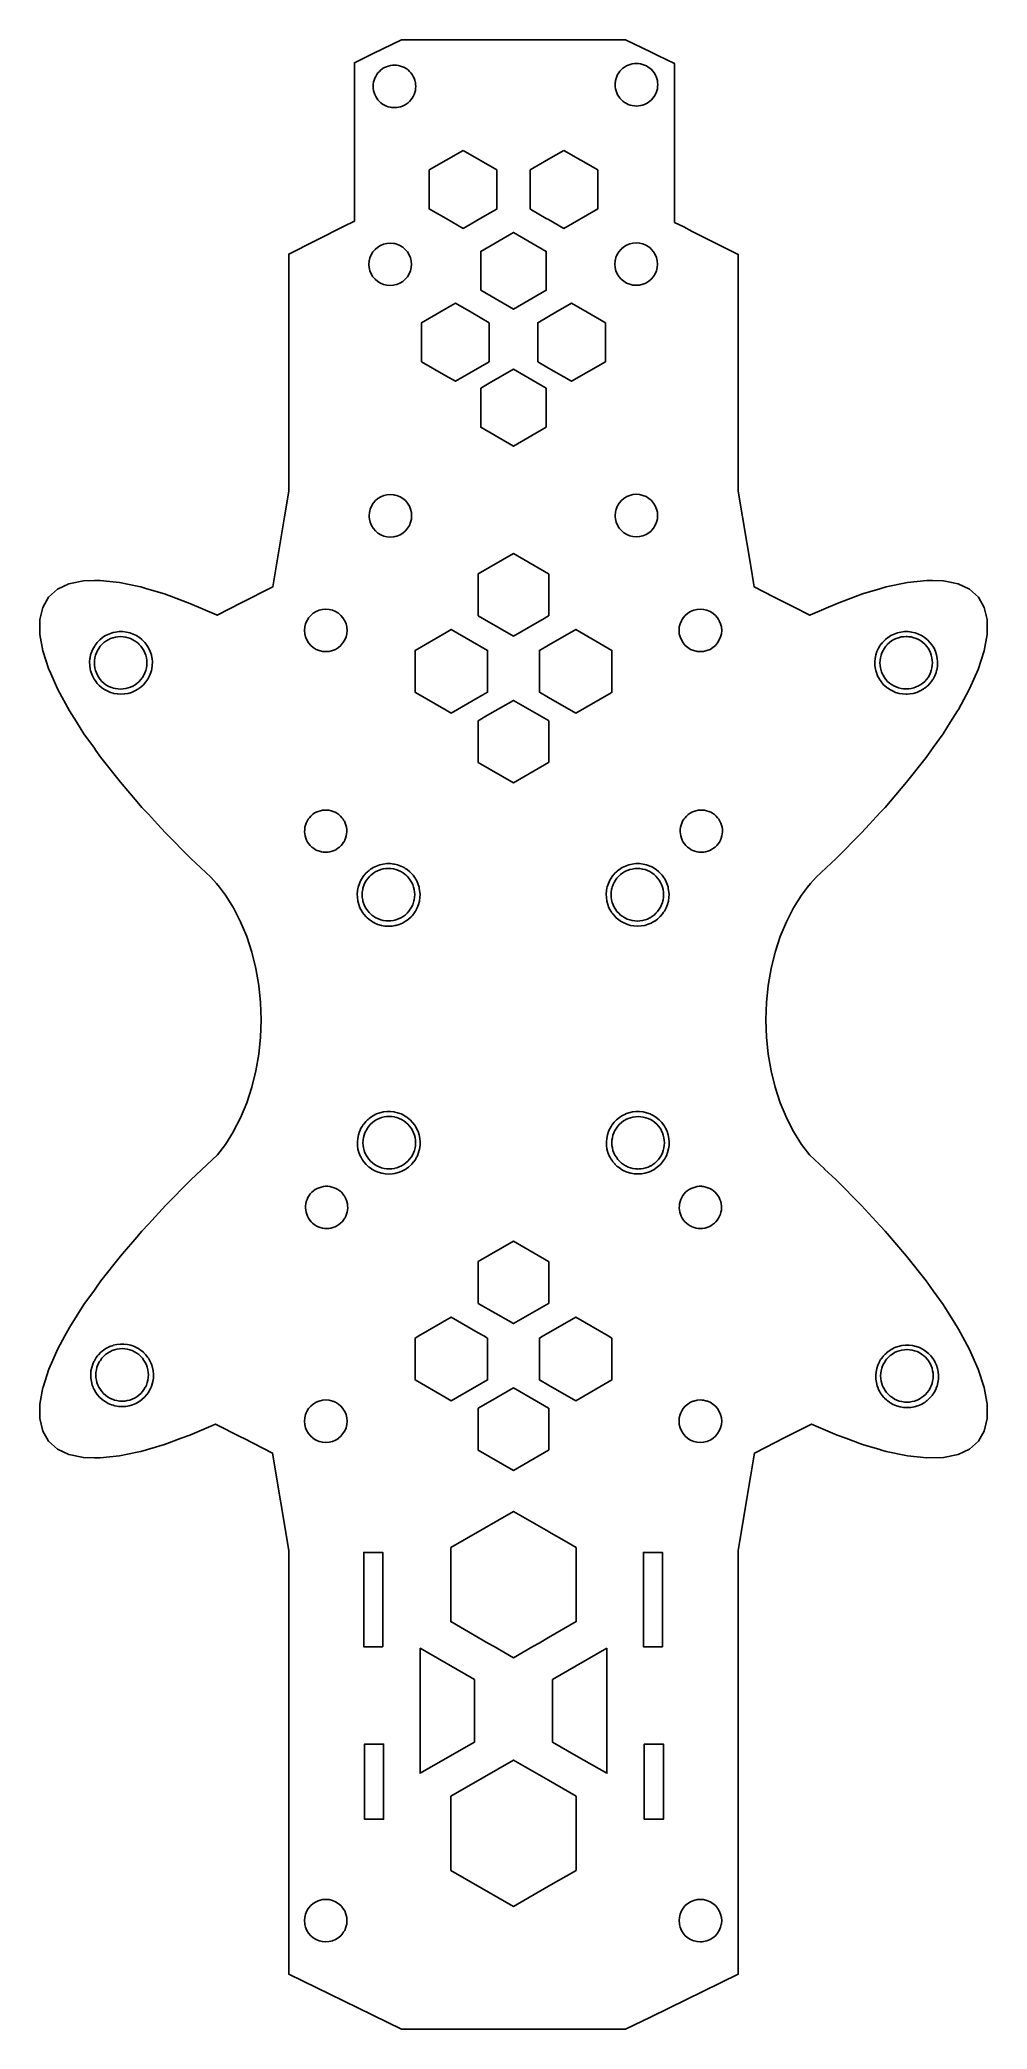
# Model space of a CAD drawing. Header units: millimetres. Extents: x 1 to 77, y 1 to 160.
import ezdxf

# ---------------------------------------------------------------- set-up
doc = ezdxf.new("R2010")
doc.units = ezdxf.units.MM

msp = doc.modelspace()

# ---------------------------------------------------------------- linework, layer by layer
for points in [[(4.48, 116.92), (5.36, 116.95), (5.82, 116.96), (7.37, 116.79), (8.91, 116.47), (9.09, 116.43), (9.56, 116.29), (10.97, 115.87), (12.99, 115.12), (15.13, 114.19), (15.18, 114.17), (17.1, 115.15), (19.63, 116.44), (20.57, 122.04), (20.91, 124.11), (20.91, 143.07), (25.29, 145.28), (26.15, 145.71), (26.15, 158.38), (27.66, 159.12), (29.91, 160.22), (47.84, 160.22), (49.87, 159.23), (50.41, 158.96), (51.75, 158.31), (51.75, 145.61), (52.49, 145.24), (53.17, 144.89), (53.92, 144.51), (56.84, 143.04), (56.84, 124.11), (57.19, 122.04), (57.87, 117.94), (58.06, 116.77), (58.12, 116.44), (59.66, 115.65), (61.22, 114.86), (62.57, 114.17), (62.62, 114.19), (64.76, 115.12), (66.79, 115.87), (68.17, 116.29), (68.67, 116.43), (70.38, 116.79), (71.93, 116.96), (72.37, 116.95), (73.27, 116.92), (74.42, 116.68), (75.34, 116.25), (76.05, 115.62), (76.52, 114.8), (76.74, 113.84), (76.75, 113.8), (76.74, 112.63), (76.5, 111.31), (76.02, 109.83), (75.33, 108.27), (75.31, 108.23), (74.45, 106.64), (74.37, 106.51), (73.83, 105.65), (73.22, 104.68), (72.43, 103.58), (71.86, 102.78), (70.31, 100.81), (68.58, 98.79), (68.23, 98.41), (68.17, 98.35), (67.35, 97.46), (66.7, 96.75), (64.67, 94.71), (63.07, 93.2), (62.61, 92.7), (62.39, 92.42), (61.91, 91.77), (61.27, 90.75), (60.7, 89.63), (60.21, 88.45), (59.8, 87.2), (59.48, 85.89), (59.25, 84.55), (59.11, 83.18), (59.06, 81.8), (59.09, 81.08), (59.11, 80.41), (59.25, 79.04), (59.48, 77.7), (59.8, 76.4), (60.21, 75.15), (60.59, 74.22), (60.7, 73.96), (61.27, 72.85), (61.35, 72.72), (61.91, 71.82), (62.09, 71.58), (62.53, 71), (63.74, 69.86), (63.74, 69.85), (64.67, 68.98), (66.7, 66.93), (68.17, 65.34), (68.23, 65.27), (68.58, 64.89), (68.75, 64.69), (70.31, 62.88), (71.86, 60.91), (72.43, 60.1), (73.22, 59), (74.37, 57.18), (74.45, 57.04), (75.31, 55.46), (76.02, 53.85), (76.5, 52.38), (76.72, 51.2), (76.74, 51.05), (76.75, 49.88), (76.52, 48.88), (76.18, 48.31), (76.05, 48.07), (75.34, 47.44), (74.42, 47), (73.27, 46.76), (71.93, 46.73), (70.38, 46.89), (68.67, 47.25), (68.23, 47.38), (68.17, 47.4), (66.79, 47.81), (65.45, 48.31), (64.76, 48.56), (62.71, 49.45), (60.46, 48.31), (59.86, 48), (58.14, 47.12), (58.06, 46.67), (57.82, 45.22), (56.97, 40.12), (56.84, 39.33), (56.84, 5.42), (49.87, 2.01), (47.84, 1.02), (29.91, 1.02), (25.29, 3.28), (20.91, 5.42), (20.91, 39.33), (19.61, 47.12), (17.29, 48.31), (17.1, 48.4), (15.04, 49.45), (12.99, 48.56), (12.3, 48.31), (10.97, 47.81), (9.09, 47.25), (8.91, 47.22), (7.37, 46.89), (5.82, 46.73), (5.48, 46.74), (5.36, 46.74), (4.48, 46.76), (3.33, 47), (2.41, 47.44), (1.7, 48.07), (1.57, 48.31), (1.23, 48.88), (1, 49.88), (1, 51.05), (1.25, 52.38), (1.26, 52.4), (1.73, 53.85), (2.44, 55.46), (3.01, 56.5), (3.38, 57.18), (4.53, 59), (5.36, 60.16), (5.48, 60.33), (5.89, 60.91), (7.44, 62.88), (8.91, 64.59), (9, 64.69), (9.17, 64.89), (9.68, 65.45), (11.05, 66.93), (13.08, 68.98), (15.22, 71), (15.84, 71.82), (16.48, 72.85), (16.5, 72.88), (17.05, 73.96), (17.54, 75.15), (17.95, 76.4), (18.27, 77.7), (18.5, 79.04), (18.64, 80.41), (18.66, 81.08), (18.69, 81.8), (18.64, 83.18), (18.5, 84.55), (18.27, 85.89), (17.95, 87.2), (17.54, 88.45), (17.2, 89.27), (17.1, 89.51), (17.05, 89.63), (16.48, 90.75), (15.84, 91.77), (15.36, 92.41), (15.14, 92.7), (14.68, 93.2), (13.08, 94.71), (11.05, 96.75), (10.4, 97.46), (9.68, 98.24), (9.17, 98.79), (8.91, 99.09), (7.44, 100.81), (5.89, 102.78), (5.48, 103.35), (5.36, 103.53), (4.53, 104.68), (3.92, 105.65), (3.38, 106.51), (2.44, 108.23), (1.77, 109.75), (1.73, 109.83), (1.25, 111.31), (1, 112.63), (1, 113.8), (1.01, 113.84), (1.23, 114.8), (1.7, 115.62), (2.41, 116.25), (3.33, 116.68)], [(4.48, 116.92), (5.36, 116.95), (5.82, 116.96), (7.37, 116.79), (8.91, 116.47), (9.09, 116.43), (9.56, 116.29), (10.97, 115.87), (12.99, 115.12), (15.13, 114.19), (15.18, 114.17), (17.1, 115.15), (19.63, 116.44), (20.57, 122.04), (20.91, 124.11), (20.91, 143.07), (25.29, 145.28), (26.15, 145.71), (26.15, 158.38), (27.66, 159.12), (29.91, 160.22), (47.84, 160.22), (49.87, 159.23), (50.41, 158.96), (51.75, 158.31), (51.75, 145.61), (52.49, 145.24), (53.17, 144.89), (53.92, 144.51), (56.84, 143.04), (56.84, 124.11), (57.19, 122.04), (57.87, 117.94), (58.06, 116.77), (58.12, 116.44), (59.66, 115.65), (61.22, 114.86), (62.57, 114.17), (62.62, 114.19), (64.76, 115.12), (66.79, 115.87), (68.17, 116.29), (68.67, 116.43), (70.38, 116.79), (71.93, 116.96), (72.37, 116.95), (73.27, 116.92), (74.42, 116.68), (75.34, 116.25), (76.05, 115.62), (76.52, 114.8), (76.74, 113.84), (76.75, 113.8), (76.74, 112.63), (76.5, 111.31), (76.02, 109.83), (75.33, 108.27), (75.31, 108.23), (74.45, 106.64), (74.37, 106.51), (73.83, 105.65), (73.22, 104.68), (72.43, 103.58), (71.86, 102.78), (70.31, 100.81), (68.58, 98.79), (68.23, 98.41), (68.17, 98.35), (67.35, 97.46), (66.7, 96.75), (64.67, 94.71), (63.07, 93.2), (62.61, 92.7), (62.39, 92.42), (61.91, 91.77), (61.27, 90.75), (60.7, 89.63), (60.21, 88.45), (59.8, 87.2), (59.48, 85.89), (59.25, 84.55), (59.11, 83.18), (59.06, 81.8), (59.09, 81.08), (59.11, 80.41), (59.25, 79.04), (59.48, 77.7), (59.8, 76.4), (60.21, 75.15), (60.59, 74.22), (60.7, 73.96), (61.27, 72.85), (61.35, 72.72), (61.91, 71.82), (62.09, 71.58), (62.53, 71), (63.74, 69.86), (63.74, 69.85), (64.67, 68.98), (66.7, 66.93), (68.17, 65.34), (68.23, 65.27), (68.58, 64.89), (68.75, 64.69), (70.31, 62.88), (71.86, 60.91), (72.43, 60.1), (73.22, 59), (74.37, 57.18), (74.45, 57.04), (75.31, 55.46), (76.02, 53.85), (76.5, 52.38), (76.72, 51.2), (76.74, 51.05), (76.75, 49.88), (76.52, 48.88), (76.18, 48.31), (76.05, 48.07), (75.34, 47.44), (74.42, 47), (73.27, 46.76), (71.93, 46.73), (70.38, 46.89), (68.67, 47.25), (68.23, 47.38), (68.17, 47.4), (66.79, 47.81), (65.45, 48.31), (64.76, 48.56), (62.71, 49.45), (60.46, 48.31), (59.86, 48), (58.14, 47.12), (58.06, 46.67), (57.82, 45.22), (56.97, 40.12), (56.84, 39.33), (56.84, 5.42), (49.87, 2.01), (47.84, 1.02), (29.91, 1.02), (25.29, 3.28), (20.91, 5.42), (20.91, 39.33), (19.61, 47.12), (17.29, 48.31), (17.1, 48.4), (15.04, 49.45), (12.99, 48.56), (12.3, 48.31), (10.97, 47.81), (9.09, 47.25), (8.91, 47.22), (7.37, 46.89), (5.82, 46.73), (5.48, 46.74), (5.36, 46.74), (4.48, 46.76), (3.33, 47), (2.41, 47.44), (1.7, 48.07), (1.57, 48.31), (1.23, 48.88), (1, 49.88), (1, 51.05), (1.25, 52.38), (1.26, 52.4), (1.73, 53.85), (2.44, 55.46), (3.01, 56.5), (3.38, 57.18), (4.53, 59), (5.36, 60.16), (5.48, 60.33), (5.89, 60.91), (7.44, 62.88), (8.91, 64.59), (9, 64.69), (9.17, 64.89), (9.68, 65.45), (11.05, 66.93), (13.08, 68.98), (15.22, 71), (15.84, 71.82), (16.48, 72.85), (16.5, 72.88), (17.05, 73.96), (17.54, 75.15), (17.95, 76.4), (18.27, 77.7), (18.5, 79.04), (18.64, 80.41), (18.66, 81.08), (18.69, 81.8), (18.64, 83.18), (18.5, 84.55), (18.27, 85.89), (17.95, 87.2), (17.54, 88.45), (17.2, 89.27), (17.1, 89.51), (17.05, 89.63), (16.48, 90.75), (15.84, 91.77), (15.36, 92.41), (15.14, 92.7), (14.68, 93.2), (13.08, 94.71), (11.05, 96.75), (10.4, 97.46), (9.68, 98.24), (9.17, 98.79), (8.91, 99.09), (7.44, 100.81), (5.89, 102.78), (5.48, 103.35), (5.36, 103.53), (4.53, 104.68), (3.92, 105.65), (3.38, 106.51), (2.44, 108.23), (1.77, 109.75), (1.73, 109.83), (1.25, 111.31), (1, 112.63), (1, 113.8), (1.01, 113.84), (1.23, 114.8), (1.7, 115.62), (2.41, 116.25), (3.33, 116.68)], [(29.52, 154.8), (29.57, 154.8), (29.69, 154.82), (29.85, 154.86), (30.01, 154.92), (30.16, 154.99), (30.3, 155.07), (30.44, 155.17), (30.56, 155.29), (30.67, 155.41), (30.77, 155.55), (30.86, 155.69), (30.93, 155.83), (30.93, 155.84), (30.99, 156), (31.03, 156.16), (31.05, 156.32), (31.06, 156.49), (31.05, 156.66), (31.03, 156.82), (31.02, 156.85), (30.99, 156.99), (30.93, 157.14), (30.86, 157.29), (30.77, 157.44), (30.67, 157.57), (30.56, 157.69), (30.44, 157.81), (30.3, 157.91), (30.16, 157.99), (30.01, 158.06), (29.85, 158.12), (29.69, 158.16), (29.52, 158.18), (29.39, 158.19), (29.36, 158.19), (29.19, 158.18), (29.03, 158.16), (28.86, 158.12), (28.71, 158.06), (28.56, 157.99), (28.41, 157.91), (28.37, 157.87), (28.28, 157.81), (28.15, 157.69), (28.04, 157.57), (27.94, 157.44), (27.86, 157.29), (27.79, 157.14), (27.73, 156.99), (27.69, 156.85), (27.69, 156.82), (27.66, 156.66), (27.66, 156.49), (27.66, 156.32), (27.69, 156.16), (27.73, 156), (27.79, 155.84), (27.79, 155.83), (27.86, 155.69), (27.94, 155.55), (28.04, 155.41), (28.15, 155.29), (28.28, 155.17), (28.41, 155.07), (28.56, 154.99), (28.71, 154.92), (28.86, 154.86), (29.03, 154.82), (29.14, 154.8), (29.19, 154.8), (29.36, 154.79)], [(29.52, 154.8), (29.57, 154.8), (29.69, 154.82), (29.85, 154.86), (30.01, 154.92), (30.16, 154.99), (30.3, 155.07), (30.44, 155.17), (30.56, 155.29), (30.67, 155.41), (30.77, 155.55), (30.86, 155.69), (30.93, 155.83), (30.93, 155.84), (30.99, 156), (31.03, 156.16), (31.05, 156.32), (31.06, 156.49), (31.05, 156.66), (31.03, 156.82), (31.02, 156.85), (30.99, 156.99), (30.93, 157.14), (30.86, 157.29), (30.77, 157.44), (30.67, 157.57), (30.56, 157.69), (30.44, 157.81), (30.3, 157.91), (30.16, 157.99), (30.01, 158.06), (29.85, 158.12), (29.69, 158.16), (29.52, 158.18), (29.39, 158.19), (29.36, 158.19), (29.19, 158.18), (29.03, 158.16), (28.86, 158.12), (28.71, 158.06), (28.56, 157.99), (28.41, 157.91), (28.37, 157.87), (28.28, 157.81), (28.15, 157.69), (28.04, 157.57), (27.94, 157.44), (27.86, 157.29), (27.79, 157.14), (27.73, 156.99), (27.69, 156.85), (27.69, 156.82), (27.66, 156.66), (27.66, 156.49), (27.66, 156.32), (27.69, 156.16), (27.73, 156), (27.79, 155.84), (27.79, 155.83), (27.86, 155.69), (27.94, 155.55), (28.04, 155.41), (28.15, 155.29), (28.28, 155.17), (28.41, 155.07), (28.56, 154.99), (28.71, 154.92), (28.86, 154.86), (29.03, 154.82), (29.14, 154.8), (29.19, 154.8), (29.36, 154.79)], [(50.4, 156.79), (50.39, 156.85), (50.38, 156.96), (50.33, 157.12), (50.28, 157.28), (50.21, 157.43), (50.12, 157.57), (50.02, 157.7), (49.91, 157.83), (49.87, 157.86), (49.78, 157.94), (49.65, 158.04), (49.51, 158.13), (49.36, 158.2), (49.2, 158.25), (49.04, 158.29), (48.87, 158.32), (48.71, 158.33), (48.54, 158.32), (48.37, 158.29), (48.21, 158.25), (48.05, 158.2), (47.9, 158.13), (47.82, 158.08), (47.76, 158.04), (47.62, 157.94), (47.5, 157.83), (47.39, 157.7), (47.29, 157.57), (47.2, 157.43), (47.13, 157.28), (47.08, 157.12), (47.04, 156.96), (47.02, 156.85), (47.01, 156.79), (47, 156.63), (47.01, 156.46), (47.04, 156.29), (47.08, 156.13), (47.13, 155.97), (47.2, 155.82), (47.29, 155.68), (47.39, 155.54), (47.5, 155.42), (47.62, 155.31), (47.76, 155.21), (47.82, 155.17), (47.9, 155.12), (48.05, 155.05), (48.21, 154.99), (48.37, 154.95), (48.54, 154.93), (48.71, 154.92), (48.87, 154.93), (49.04, 154.95), (49.2, 154.99), (49.36, 155.05), (49.51, 155.12), (49.65, 155.21), (49.78, 155.31), (49.87, 155.38), (49.91, 155.42), (50.02, 155.54), (50.12, 155.68), (50.21, 155.82), (50.28, 155.97), (50.33, 156.13), (50.38, 156.29), (50.4, 156.46), (50.41, 156.63)], [(50.4, 156.79), (50.39, 156.85), (50.38, 156.96), (50.33, 157.12), (50.28, 157.28), (50.21, 157.43), (50.12, 157.57), (50.02, 157.7), (49.91, 157.83), (49.87, 157.86), (49.78, 157.94), (49.65, 158.04), (49.51, 158.13), (49.36, 158.2), (49.2, 158.25), (49.04, 158.29), (48.87, 158.32), (48.71, 158.33), (48.54, 158.32), (48.37, 158.29), (48.21, 158.25), (48.05, 158.2), (47.9, 158.13), (47.82, 158.08), (47.76, 158.04), (47.62, 157.94), (47.5, 157.83), (47.39, 157.7), (47.29, 157.57), (47.2, 157.43), (47.13, 157.28), (47.08, 157.12), (47.04, 156.96), (47.02, 156.85), (47.01, 156.79), (47, 156.63), (47.01, 156.46), (47.04, 156.29), (47.08, 156.13), (47.13, 155.97), (47.2, 155.82), (47.29, 155.68), (47.39, 155.54), (47.5, 155.42), (47.62, 155.31), (47.76, 155.21), (47.82, 155.17), (47.9, 155.12), (48.05, 155.05), (48.21, 154.99), (48.37, 154.95), (48.54, 154.93), (48.71, 154.92), (48.87, 154.93), (49.04, 154.95), (49.2, 154.99), (49.36, 155.05), (49.51, 155.12), (49.65, 155.21), (49.78, 155.31), (49.87, 155.38), (49.91, 155.42), (50.02, 155.54), (50.12, 155.68), (50.21, 155.82), (50.28, 155.97), (50.33, 156.13), (50.38, 156.29), (50.4, 156.46), (50.41, 156.63)], [(34.85, 151.36), (33.49, 150.58), (32.14, 149.8), (32.14, 146.68), (32.26, 146.61), (33.49, 145.91), (34.85, 145.12), (36.59, 146.13), (37.43, 146.61), (37.55, 146.68), (37.55, 149.8)], [(34.85, 151.36), (33.49, 150.58), (32.14, 149.8), (32.14, 146.68), (32.26, 146.61), (33.49, 145.91), (34.85, 145.12), (36.59, 146.13), (37.43, 146.61), (37.55, 146.68), (37.55, 149.8)], [(42.9, 151.36), (41.68, 150.66), (40.2, 149.8), (40.2, 146.68), (40.32, 146.61), (41.5, 145.93), (41.68, 145.83), (42.9, 145.12), (45.49, 146.61), (45.61, 146.68), (45.61, 149.8)], [(42.9, 151.36), (41.68, 150.66), (40.2, 149.8), (40.2, 146.68), (40.32, 146.61), (41.5, 145.93), (41.68, 145.83), (42.9, 145.12), (45.49, 146.61), (45.61, 146.68), (45.61, 149.8)], [(29.54, 143.87), (29.39, 143.91), (29.28, 143.93), (29.02, 143.95), (28.75, 143.93), (28.49, 143.87), (28.25, 143.77), (28.02, 143.63), (27.82, 143.45), (27.64, 143.25), (27.5, 143.02), (27.4, 142.78), (27.34, 142.52), (27.34, 142.52), (27.32, 142.25), (27.34, 141.99), (27.4, 141.73), (27.5, 141.48), (27.64, 141.25), (27.82, 141.05), (28.02, 140.88), (28.25, 140.74), (28.49, 140.64), (28.75, 140.57), (29.02, 140.55), (29.28, 140.57), (29.39, 140.6), (29.54, 140.64), (29.79, 140.74), (30.02, 140.88), (30.22, 141.05), (30.39, 141.25), (30.53, 141.48), (30.64, 141.73), (30.7, 141.99), (30.72, 142.25), (30.7, 142.52), (30.7, 142.52), (30.64, 142.78), (30.53, 143.02), (30.39, 143.25), (30.22, 143.45), (30.02, 143.63), (29.79, 143.77)], [(29.54, 143.87), (29.39, 143.91), (29.28, 143.93), (29.02, 143.95), (28.75, 143.93), (28.49, 143.87), (28.25, 143.77), (28.02, 143.63), (27.82, 143.45), (27.64, 143.25), (27.5, 143.02), (27.4, 142.78), (27.34, 142.52), (27.34, 142.52), (27.32, 142.25), (27.34, 141.99), (27.4, 141.73), (27.5, 141.48), (27.64, 141.25), (27.82, 141.05), (28.02, 140.88), (28.25, 140.74), (28.49, 140.64), (28.75, 140.57), (29.02, 140.55), (29.28, 140.57), (29.39, 140.6), (29.54, 140.64), (29.79, 140.74), (30.02, 140.88), (30.22, 141.05), (30.39, 141.25), (30.53, 141.48), (30.64, 141.73), (30.7, 141.99), (30.72, 142.25), (30.7, 142.52), (30.7, 142.52), (30.64, 142.78), (30.53, 143.02), (30.39, 143.25), (30.22, 143.45), (30.02, 143.63), (29.79, 143.77)], [(36.25, 140.17), (38.87, 138.65), (41.5, 140.17), (41.5, 143.29), (38.87, 144.81), (36.25, 143.29)], [(36.25, 140.17), (38.87, 138.65), (41.5, 140.17), (41.5, 143.29), (38.87, 144.81), (36.25, 143.29)], [(50.37, 142.53), (50.31, 142.79), (50.2, 143.04), (50.07, 143.26), (49.89, 143.47), (49.87, 143.49), (49.69, 143.64), (49.46, 143.78), (49.22, 143.88), (48.96, 143.95), (48.69, 143.97), (48.42, 143.95), (48.17, 143.88), (47.92, 143.78), (47.69, 143.64), (47.49, 143.47), (47.31, 143.26), (47.17, 143.04), (47.07, 142.79), (47.01, 142.53), (47.01, 142.52), (46.99, 142.27), (47.01, 142), (47.07, 141.74), (47.17, 141.49), (47.31, 141.27), (47.49, 141.06), (47.69, 140.89), (47.92, 140.75), (48.17, 140.65), (48.42, 140.59), (48.69, 140.57), (48.96, 140.59), (49.22, 140.65), (49.46, 140.75), (49.69, 140.89), (49.87, 141.05), (49.89, 141.06), (50.07, 141.27), (50.2, 141.49), (50.31, 141.74), (50.37, 142), (50.39, 142.27)], [(50.37, 142.53), (50.31, 142.79), (50.2, 143.04), (50.07, 143.26), (49.89, 143.47), (49.87, 143.49), (49.69, 143.64), (49.46, 143.78), (49.22, 143.88), (48.96, 143.95), (48.69, 143.97), (48.42, 143.95), (48.17, 143.88), (47.92, 143.78), (47.69, 143.64), (47.49, 143.47), (47.31, 143.26), (47.17, 143.04), (47.07, 142.79), (47.01, 142.53), (47.01, 142.52), (46.99, 142.27), (47.01, 142), (47.07, 141.74), (47.17, 141.49), (47.31, 141.27), (47.49, 141.06), (47.69, 140.89), (47.92, 140.75), (48.17, 140.65), (48.42, 140.59), (48.69, 140.57), (48.96, 140.59), (49.22, 140.65), (49.46, 140.75), (49.69, 140.89), (49.87, 141.05), (49.89, 141.06), (50.07, 141.27), (50.2, 141.49), (50.31, 141.74), (50.37, 142), (50.39, 142.27)], [(36.94, 137.58), (35.48, 138.42), (34.23, 139.14), (33.49, 138.71), (32.99, 138.42), (31.53, 137.58), (31.53, 134.45), (33.46, 133.34), (34.23, 132.89), (36.94, 134.45)], [(36.94, 137.58), (35.48, 138.42), (34.23, 139.14), (33.49, 138.71), (32.99, 138.42), (31.53, 137.58), (31.53, 134.45), (33.46, 133.34), (34.23, 132.89), (36.94, 134.45)], [(46.22, 137.58), (44.76, 138.42), (43.51, 139.14), (42.27, 138.42), (41.68, 138.08), (40.81, 137.58), (40.81, 134.45), (41.68, 133.95), (43.51, 132.89), (46.22, 134.45)], [(46.22, 137.58), (44.76, 138.42), (43.51, 139.14), (42.27, 138.42), (41.68, 138.08), (40.81, 137.58), (40.81, 134.45), (41.68, 133.95), (43.51, 132.89), (46.22, 134.45)], [(41.5, 129.21), (41.5, 132.33), (38.87, 133.85), (36.94, 132.73), (36.25, 132.33), (36.25, 129.21), (38.87, 127.69)], [(41.5, 129.21), (41.5, 132.33), (38.87, 133.85), (36.94, 132.73), (36.25, 132.33), (36.25, 129.21), (38.87, 127.69)], [(29.56, 123.75), (29.39, 123.79), (29.3, 123.81), (29.03, 123.83), (28.76, 123.81), (28.5, 123.75), (28.26, 123.65), (28.03, 123.51), (27.83, 123.34), (27.65, 123.13), (27.51, 122.9), (27.41, 122.66), (27.35, 122.4), (27.33, 122.13), (27.33, 122.04), (27.35, 121.87), (27.41, 121.61), (27.51, 121.36), (27.65, 121.13), (27.83, 120.93), (28.03, 120.75), (28.26, 120.61), (28.5, 120.51), (28.76, 120.45), (29.03, 120.43), (29.3, 120.45), (29.39, 120.47), (29.56, 120.51), (29.8, 120.61), (30.03, 120.75), (30.23, 120.93), (30.41, 121.13), (30.55, 121.36), (30.65, 121.61), (30.71, 121.87), (30.72, 122.04), (30.73, 122.13), (30.71, 122.4), (30.65, 122.66), (30.55, 122.9), (30.41, 123.13), (30.23, 123.34), (30.03, 123.51), (29.8, 123.65)], [(29.56, 123.75), (29.39, 123.79), (29.3, 123.81), (29.03, 123.83), (28.76, 123.81), (28.5, 123.75), (28.26, 123.65), (28.03, 123.51), (27.83, 123.34), (27.65, 123.13), (27.51, 122.9), (27.41, 122.66), (27.35, 122.4), (27.33, 122.13), (27.33, 122.04), (27.35, 121.87), (27.41, 121.61), (27.51, 121.36), (27.65, 121.13), (27.83, 120.93), (28.03, 120.75), (28.26, 120.61), (28.5, 120.51), (28.76, 120.45), (29.03, 120.43), (29.3, 120.45), (29.39, 120.47), (29.56, 120.51), (29.8, 120.61), (30.03, 120.75), (30.23, 120.93), (30.41, 121.13), (30.55, 121.36), (30.65, 121.61), (30.71, 121.87), (30.72, 122.04), (30.73, 122.13), (30.71, 122.4), (30.65, 122.66), (30.55, 122.9), (30.41, 123.13), (30.23, 123.34), (30.03, 123.51), (29.8, 123.65)], [(50.38, 122.41), (50.32, 122.67), (50.21, 122.92), (50.08, 123.15), (49.9, 123.35), (49.87, 123.38), (49.7, 123.52), (49.47, 123.66), (49.22, 123.76), (48.96, 123.83), (48.7, 123.85), (48.43, 123.83), (48.17, 123.76), (47.93, 123.66), (47.7, 123.52), (47.5, 123.35), (47.32, 123.15), (47.18, 122.92), (47.08, 122.67), (47.02, 122.41), (47, 122.15), (47, 122.04), (47.02, 121.88), (47.08, 121.62), (47.18, 121.37), (47.32, 121.14), (47.5, 120.94), (47.7, 120.77), (47.93, 120.63), (48.17, 120.53), (48.43, 120.46), (48.7, 120.44), (48.96, 120.46), (49.22, 120.53), (49.47, 120.63), (49.7, 120.77), (49.87, 120.91), (49.9, 120.94), (50.08, 121.14), (50.21, 121.37), (50.32, 121.62), (50.38, 121.88), (50.39, 122.04), (50.4, 122.15)], [(50.38, 122.41), (50.32, 122.67), (50.21, 122.92), (50.08, 123.15), (49.9, 123.35), (49.87, 123.38), (49.7, 123.52), (49.47, 123.66), (49.22, 123.76), (48.96, 123.83), (48.7, 123.85), (48.43, 123.83), (48.17, 123.76), (47.93, 123.66), (47.7, 123.52), (47.5, 123.35), (47.32, 123.15), (47.18, 122.92), (47.08, 122.67), (47.02, 122.41), (47, 122.15), (47, 122.04), (47.02, 121.88), (47.08, 121.62), (47.18, 121.37), (47.32, 121.14), (47.5, 120.94), (47.7, 120.77), (47.93, 120.63), (48.17, 120.53), (48.43, 120.46), (48.7, 120.44), (48.96, 120.46), (49.22, 120.53), (49.47, 120.63), (49.7, 120.77), (49.87, 120.91), (49.9, 120.94), (50.08, 121.14), (50.21, 121.37), (50.32, 121.62), (50.38, 121.88), (50.39, 122.04), (50.4, 122.15)], [(41.69, 117.47), (41.68, 117.48), (38.87, 119.1), (36.06, 117.47), (36.06, 114.13), (36.55, 113.84), (38.87, 112.5), (40.95, 113.7), (41.2, 113.84), (41.68, 114.12), (41.69, 114.13)], [(41.69, 117.47), (41.68, 117.48), (38.87, 119.1), (36.06, 117.47), (36.06, 114.13), (36.55, 113.84), (38.87, 112.5), (40.95, 113.7), (41.2, 113.84), (41.68, 114.12), (41.69, 114.13)], [(25.38, 113.73), (25.31, 113.84), (25.29, 113.88), (25.24, 113.96), (25.07, 114.16), (24.87, 114.34), (24.64, 114.48), (24.39, 114.58), (24.13, 114.64), (23.86, 114.66), (23.6, 114.64), (23.34, 114.58), (23.09, 114.48), (22.86, 114.34), (22.66, 114.16), (22.49, 113.96), (22.42, 113.84), (22.35, 113.73), (22.25, 113.49), (22.18, 113.23), (22.16, 112.96), (22.18, 112.69), (22.25, 112.43), (22.35, 112.19), (22.49, 111.96), (22.66, 111.76), (22.86, 111.58), (23.09, 111.44), (23.34, 111.34), (23.6, 111.28), (23.86, 111.26), (24.13, 111.28), (24.39, 111.34), (24.64, 111.44), (24.87, 111.58), (25.07, 111.76), (25.1, 111.8), (25.24, 111.96), (25.29, 112.04), (25.38, 112.19), (25.49, 112.43), (25.55, 112.69), (25.57, 112.96), (25.55, 113.23), (25.49, 113.49)], [(25.38, 113.73), (25.31, 113.84), (25.29, 113.88), (25.24, 113.96), (25.07, 114.16), (24.87, 114.34), (24.64, 114.48), (24.39, 114.58), (24.13, 114.64), (23.86, 114.66), (23.6, 114.64), (23.34, 114.58), (23.09, 114.48), (22.86, 114.34), (22.66, 114.16), (22.49, 113.96), (22.42, 113.84), (22.35, 113.73), (22.25, 113.49), (22.18, 113.23), (22.16, 112.96), (22.18, 112.69), (22.25, 112.43), (22.35, 112.19), (22.49, 111.96), (22.66, 111.76), (22.86, 111.58), (23.09, 111.44), (23.34, 111.34), (23.6, 111.28), (23.86, 111.26), (24.13, 111.28), (24.39, 111.34), (24.64, 111.44), (24.87, 111.58), (25.07, 111.76), (25.1, 111.8), (25.24, 111.96), (25.29, 112.04), (25.38, 112.19), (25.49, 112.43), (25.55, 112.69), (25.57, 112.96), (25.55, 113.23), (25.49, 113.49)], [(53.29, 114.58), (53.04, 114.48), (52.81, 114.34), (52.61, 114.16), (52.44, 113.96), (52.36, 113.84), (52.3, 113.73), (52.19, 113.49), (52.13, 113.23), (52.11, 112.96), (52.13, 112.69), (52.19, 112.43), (52.3, 112.19), (52.44, 111.96), (52.61, 111.76), (52.81, 111.58), (53.04, 111.44), (53.29, 111.34), (53.55, 111.28), (53.81, 111.26), (53.97, 111.27), (54.08, 111.28), (54.34, 111.34), (54.59, 111.44), (54.82, 111.58), (55.02, 111.76), (55.19, 111.96), (55.33, 112.19), (55.43, 112.43), (55.5, 112.69), (55.52, 112.96), (55.5, 113.23), (55.43, 113.49), (55.33, 113.73), (55.26, 113.84), (55.19, 113.96), (55.02, 114.16), (54.82, 114.34), (54.59, 114.48), (54.34, 114.58), (54.08, 114.64), (53.81, 114.66), (53.55, 114.64)], [(53.29, 114.58), (53.04, 114.48), (52.81, 114.34), (52.61, 114.16), (52.44, 113.96), (52.36, 113.84), (52.3, 113.73), (52.19, 113.49), (52.13, 113.23), (52.11, 112.96), (52.13, 112.69), (52.19, 112.43), (52.3, 112.19), (52.44, 111.96), (52.61, 111.76), (52.81, 111.58), (53.04, 111.44), (53.29, 111.34), (53.55, 111.28), (53.81, 111.26), (53.97, 111.27), (54.08, 111.28), (54.34, 111.34), (54.59, 111.44), (54.82, 111.58), (55.02, 111.76), (55.19, 111.96), (55.33, 112.19), (55.43, 112.43), (55.5, 112.69), (55.52, 112.96), (55.5, 113.23), (55.43, 113.49), (55.33, 113.73), (55.26, 113.84), (55.19, 113.96), (55.02, 114.16), (54.82, 114.34), (54.59, 114.48), (54.34, 114.58), (54.08, 114.64), (53.81, 114.66), (53.55, 114.64)], [(5.01, 110.71), (4.98, 110.43), (4.99, 110.14), (5.03, 109.86), (5.06, 109.75), (5.1, 109.58), (5.21, 109.32), (5.34, 109.06), (5.36, 109.04), (5.5, 108.83), (5.59, 108.72), (5.69, 108.61), (5.75, 108.56), (5.9, 108.42), (5.93, 108.4), (6.13, 108.26), (6.13, 108.25), (6.38, 108.11), (6.65, 108), (6.86, 107.94), (6.92, 107.92), (7.2, 107.87), (7.49, 107.85), (7.78, 107.87), (8.06, 107.92), (8.33, 108), (8.6, 108.11), (8.85, 108.25), (8.86, 108.26), (8.91, 108.3), (9.08, 108.42), (9.29, 108.61), (9.48, 108.83), (9.56, 108.94), (9.64, 109.06), (9.77, 109.32), (9.88, 109.58), (9.92, 109.75), (9.95, 109.86), (9.99, 110.14), (10, 110.43), (9.98, 110.71), (9.96, 110.77), (9.92, 110.99), (9.83, 111.26), (9.71, 111.52), (9.56, 111.77), (9.56, 111.78), (9.54, 111.8), (9.49, 111.87), (9.39, 112), (9.33, 112.06), (9.19, 112.2), (9.15, 112.23), (8.97, 112.38), (8.95, 112.39), (8.91, 112.42), (8.85, 112.46), (8.72, 112.54), (8.47, 112.66), (8.2, 112.76), (7.92, 112.82), (7.63, 112.86), (7.35, 112.86), (7.06, 112.82), (6.86, 112.78), (6.78, 112.76), (6.51, 112.66), (6.26, 112.54), (6.13, 112.46), (6.02, 112.38), (5.79, 112.2), (5.67, 112.07), (5.59, 112), (5.51, 111.88), (5.44, 111.8), (5.42, 111.77), (5.36, 111.67), (5.27, 111.52), (5.15, 111.26), (5.06, 110.99), (5.02, 110.77)], [(5.01, 110.71), (4.98, 110.43), (4.99, 110.14), (5.03, 109.86), (5.06, 109.75), (5.1, 109.58), (5.21, 109.32), (5.34, 109.06), (5.36, 109.04), (5.5, 108.83), (5.59, 108.72), (5.69, 108.61), (5.75, 108.56), (5.9, 108.42), (5.93, 108.4), (6.13, 108.26), (6.13, 108.25), (6.38, 108.11), (6.65, 108), (6.86, 107.94), (6.92, 107.92), (7.2, 107.87), (7.49, 107.85), (7.78, 107.87), (8.06, 107.92), (8.33, 108), (8.6, 108.11), (8.85, 108.25), (8.86, 108.26), (8.91, 108.3), (9.08, 108.42), (9.29, 108.61), (9.48, 108.83), (9.56, 108.94), (9.64, 109.06), (9.77, 109.32), (9.88, 109.58), (9.92, 109.75), (9.95, 109.86), (9.99, 110.14), (10, 110.43), (9.98, 110.71), (9.96, 110.77), (9.92, 110.99), (9.83, 111.26), (9.71, 111.52), (9.56, 111.77), (9.56, 111.78), (9.54, 111.8), (9.49, 111.87), (9.39, 112), (9.33, 112.06), (9.19, 112.2), (9.15, 112.23), (8.97, 112.38), (8.95, 112.39), (8.91, 112.42), (8.85, 112.46), (8.72, 112.54), (8.47, 112.66), (8.2, 112.76), (7.92, 112.82), (7.63, 112.86), (7.35, 112.86), (7.06, 112.82), (6.86, 112.78), (6.78, 112.76), (6.51, 112.66), (6.26, 112.54), (6.13, 112.46), (6.02, 112.38), (5.79, 112.2), (5.67, 112.07), (5.59, 112), (5.51, 111.88), (5.44, 111.8), (5.42, 111.77), (5.36, 111.67), (5.27, 111.52), (5.15, 111.26), (5.06, 110.99), (5.02, 110.77)], [(9.55, 110.56), (9.56, 110.36), (9.55, 110.15), (9.52, 109.95), (9.47, 109.75), (9.4, 109.55), (9.31, 109.37), (9.2, 109.19), (9.08, 109.02), (8.94, 108.87), (8.91, 108.84), (8.79, 108.73), (8.63, 108.61), (8.45, 108.5), (8.26, 108.42), (8.07, 108.35), (7.87, 108.3), (7.66, 108.27), (7.46, 108.26), (7.25, 108.27), (7.05, 108.3), (6.86, 108.34), (6.85, 108.35), (6.65, 108.42), (6.47, 108.5), (6.29, 108.61), (6.13, 108.73), (5.97, 108.87), (5.83, 109.02), (5.71, 109.19), (5.61, 109.37), (5.52, 109.55), (5.45, 109.75), (5.4, 109.95), (5.37, 110.15), (5.36, 110.36), (5.37, 110.56), (5.4, 110.77), (5.45, 110.97), (5.52, 111.16), (5.61, 111.35), (5.71, 111.52), (5.83, 111.69), (5.93, 111.8), (5.97, 111.84), (6.13, 111.98), (6.29, 112.1), (6.47, 112.21), (6.65, 112.3), (6.85, 112.37), (6.86, 112.37), (7.05, 112.42), (7.25, 112.45), (7.46, 112.46), (7.66, 112.45), (7.87, 112.42), (8.07, 112.37), (8.26, 112.3), (8.45, 112.21), (8.63, 112.1), (8.79, 111.98), (8.91, 111.87), (8.94, 111.84), (9.08, 111.69), (9.2, 111.52), (9.31, 111.35), (9.4, 111.16), (9.47, 110.97), (9.52, 110.77)], [(9.55, 110.56), (9.56, 110.36), (9.55, 110.15), (9.52, 109.95), (9.47, 109.75), (9.4, 109.55), (9.31, 109.37), (9.2, 109.19), (9.08, 109.02), (8.94, 108.87), (8.91, 108.84), (8.79, 108.73), (8.63, 108.61), (8.45, 108.5), (8.26, 108.42), (8.07, 108.35), (7.87, 108.3), (7.66, 108.27), (7.46, 108.26), (7.25, 108.27), (7.05, 108.3), (6.86, 108.34), (6.85, 108.35), (6.65, 108.42), (6.47, 108.5), (6.29, 108.61), (6.13, 108.73), (5.97, 108.87), (5.83, 109.02), (5.71, 109.19), (5.61, 109.37), (5.52, 109.55), (5.45, 109.75), (5.4, 109.95), (5.37, 110.15), (5.36, 110.36), (5.37, 110.56), (5.4, 110.77), (5.45, 110.97), (5.52, 111.16), (5.61, 111.35), (5.71, 111.52), (5.83, 111.69), (5.93, 111.8), (5.97, 111.84), (6.13, 111.98), (6.29, 112.1), (6.47, 112.21), (6.65, 112.3), (6.85, 112.37), (6.86, 112.37), (7.05, 112.42), (7.25, 112.45), (7.46, 112.46), (7.66, 112.45), (7.87, 112.42), (8.07, 112.37), (8.26, 112.3), (8.45, 112.21), (8.63, 112.1), (8.79, 111.98), (8.91, 111.87), (8.94, 111.84), (9.08, 111.69), (9.2, 111.52), (9.31, 111.35), (9.4, 111.16), (9.47, 110.97), (9.52, 110.77)], [(33.49, 112.79), (31, 111.35), (31, 108.01), (31.04, 107.99), (33.49, 106.57), (33.9, 106.34), (36.06, 107.58), (36.8, 108.01), (36.8, 111.35), (33.9, 113.03)], [(33.49, 112.79), (31, 111.35), (31, 108.01), (31.04, 107.99), (33.49, 106.57), (33.9, 106.34), (36.06, 107.58), (36.8, 108.01), (36.8, 111.35), (33.9, 113.03)], [(46.75, 108.26), (46.75, 111.35), (43.85, 113.03), (41.68, 111.77), (40.95, 111.35), (40.95, 108.01), (41.68, 107.59), (43.85, 106.34), (46.68, 107.97), (46.74, 108.01), (46.75, 108.01)], [(46.75, 108.26), (46.75, 111.35), (43.85, 113.03), (41.68, 111.77), (40.95, 111.35), (40.95, 108.01), (41.68, 107.59), (43.85, 106.34), (46.68, 107.97), (46.74, 108.01), (46.75, 108.01)], [(67.89, 109.58), (67.99, 109.32), (68.13, 109.06), (68.17, 109), (68.29, 108.83), (68.3, 108.81), (68.38, 108.72), (68.47, 108.61), (68.69, 108.42), (68.76, 108.37), (68.9, 108.27), (68.92, 108.25), (69.17, 108.11), (69.43, 108), (69.71, 107.92), (69.99, 107.87), (70.28, 107.85), (70.35, 107.86), (70.56, 107.87), (70.84, 107.92), (71.12, 108), (71.38, 108.11), (71.63, 108.25), (71.65, 108.27), (71.75, 108.34), (71.87, 108.42), (71.95, 108.5), (72.08, 108.61), (72.12, 108.67), (72.17, 108.72), (72.26, 108.83), (72.28, 108.85), (72.37, 108.99), (72.4, 109.02), (72.43, 109.06), (72.56, 109.32), (72.66, 109.58), (72.71, 109.75), (72.74, 109.86), (72.78, 110.14), (72.79, 110.43), (72.76, 110.71), (72.71, 110.99), (72.62, 111.27), (72.5, 111.53), (72.4, 111.69), (72.37, 111.73), (72.35, 111.77), (72.33, 111.8), (72.17, 112), (71.97, 112.2), (71.75, 112.38), (71.62, 112.47), (71.51, 112.54), (71.25, 112.66), (70.98, 112.76), (70.7, 112.82), (70.42, 112.86), (70.13, 112.86), (69.85, 112.82), (69.57, 112.76), (69.3, 112.66), (69.04, 112.54), (68.93, 112.47), (68.82, 112.4), (68.8, 112.38), (68.63, 112.24), (68.58, 112.2), (68.45, 112.07), (68.38, 112), (68.29, 111.88), (68.28, 111.87), (68.22, 111.8), (68.2, 111.77), (68.17, 111.72), (68.05, 111.53), (67.94, 111.27), (67.85, 110.99), (67.79, 110.71), (67.77, 110.43), (67.77, 110.14), (67.81, 109.86), (67.84, 109.75)], [(67.89, 109.58), (67.99, 109.32), (68.13, 109.06), (68.17, 109), (68.29, 108.83), (68.3, 108.81), (68.38, 108.72), (68.47, 108.61), (68.69, 108.42), (68.76, 108.37), (68.9, 108.27), (68.92, 108.25), (69.17, 108.11), (69.43, 108), (69.71, 107.92), (69.99, 107.87), (70.28, 107.85), (70.35, 107.86), (70.56, 107.87), (70.84, 107.92), (71.12, 108), (71.38, 108.11), (71.63, 108.25), (71.65, 108.27), (71.75, 108.34), (71.87, 108.42), (71.95, 108.5), (72.08, 108.61), (72.12, 108.67), (72.17, 108.72), (72.26, 108.83), (72.28, 108.85), (72.37, 108.99), (72.4, 109.02), (72.43, 109.06), (72.56, 109.32), (72.66, 109.58), (72.71, 109.75), (72.74, 109.86), (72.78, 110.14), (72.79, 110.43), (72.76, 110.71), (72.71, 110.99), (72.62, 111.27), (72.5, 111.53), (72.4, 111.69), (72.37, 111.73), (72.35, 111.77), (72.33, 111.8), (72.17, 112), (71.97, 112.2), (71.75, 112.38), (71.62, 112.47), (71.51, 112.54), (71.25, 112.66), (70.98, 112.76), (70.7, 112.82), (70.42, 112.86), (70.13, 112.86), (69.85, 112.82), (69.57, 112.76), (69.3, 112.66), (69.04, 112.54), (68.93, 112.47), (68.82, 112.4), (68.8, 112.38), (68.63, 112.24), (68.58, 112.2), (68.45, 112.07), (68.38, 112), (68.29, 111.88), (68.28, 111.87), (68.22, 111.8), (68.2, 111.77), (68.17, 111.72), (68.05, 111.53), (67.94, 111.27), (67.85, 110.99), (67.79, 110.71), (67.77, 110.43), (67.77, 110.14), (67.81, 109.86), (67.84, 109.75)], [(71.76, 111.85), (71.81, 111.8), (71.9, 111.7), (72.02, 111.53), (72.13, 111.36), (72.21, 111.17), (72.28, 110.97), (72.33, 110.77), (72.36, 110.57), (72.37, 110.37), (72.36, 110.16), (72.33, 109.96), (72.28, 109.76), (72.28, 109.75), (72.21, 109.56), (72.13, 109.37), (72.02, 109.2), (71.9, 109.03), (71.76, 108.88), (71.61, 108.74), (71.44, 108.62), (71.26, 108.51), (71.08, 108.43), (70.88, 108.36), (70.68, 108.31), (70.48, 108.28), (70.35, 108.27), (70.27, 108.27), (70.07, 108.28), (69.86, 108.31), (69.66, 108.36), (69.47, 108.43), (69.28, 108.51), (69.11, 108.62), (68.94, 108.74), (68.79, 108.88), (68.65, 109.03), (68.53, 109.2), (68.42, 109.37), (68.33, 109.56), (68.3, 109.65), (68.27, 109.75), (68.26, 109.76), (68.21, 109.96), (68.18, 110.16), (68.17, 110.37), (68.18, 110.57), (68.21, 110.77), (68.26, 110.97), (68.33, 111.17), (68.42, 111.36), (68.53, 111.53), (68.65, 111.7), (68.74, 111.8), (68.79, 111.85), (68.94, 111.99), (69.11, 112.11), (69.28, 112.22), (69.47, 112.31), (69.66, 112.37), (69.86, 112.43), (70.07, 112.45), (70.27, 112.47), (70.35, 112.46), (70.48, 112.45), (70.68, 112.43), (70.88, 112.37), (71.08, 112.31), (71.26, 112.22), (71.44, 112.11), (71.61, 111.99)], [(71.76, 111.85), (71.81, 111.8), (71.9, 111.7), (72.02, 111.53), (72.13, 111.36), (72.21, 111.17), (72.28, 110.97), (72.33, 110.77), (72.36, 110.57), (72.37, 110.37), (72.36, 110.16), (72.33, 109.96), (72.28, 109.76), (72.28, 109.75), (72.21, 109.56), (72.13, 109.37), (72.02, 109.2), (71.9, 109.03), (71.76, 108.88), (71.61, 108.74), (71.44, 108.62), (71.26, 108.51), (71.08, 108.43), (70.88, 108.36), (70.68, 108.31), (70.48, 108.28), (70.35, 108.27), (70.27, 108.27), (70.07, 108.28), (69.86, 108.31), (69.66, 108.36), (69.47, 108.43), (69.28, 108.51), (69.11, 108.62), (68.94, 108.74), (68.79, 108.88), (68.65, 109.03), (68.53, 109.2), (68.42, 109.37), (68.33, 109.56), (68.3, 109.65), (68.27, 109.75), (68.26, 109.76), (68.21, 109.96), (68.18, 110.16), (68.17, 110.37), (68.18, 110.57), (68.21, 110.77), (68.26, 110.97), (68.33, 111.17), (68.42, 111.36), (68.53, 111.53), (68.65, 111.7), (68.74, 111.8), (68.79, 111.85), (68.94, 111.99), (69.11, 112.11), (69.28, 112.22), (69.47, 112.31), (69.66, 112.37), (69.86, 112.43), (70.07, 112.45), (70.27, 112.47), (70.35, 112.46), (70.48, 112.45), (70.68, 112.43), (70.88, 112.37), (71.08, 112.31), (71.26, 112.22), (71.44, 112.11), (71.61, 111.99)], [(41.69, 105.73), (41.68, 105.74), (38.87, 107.36), (36.8, 106.16), (36.06, 105.73), (36.06, 102.39), (38.87, 100.76), (41.68, 102.38), (41.69, 102.39)], [(41.69, 105.73), (41.68, 105.74), (38.87, 107.36), (36.8, 106.16), (36.06, 105.73), (36.06, 102.39), (38.87, 100.76), (41.68, 102.38), (41.69, 102.39)], [(25.35, 97.69), (25.29, 97.78), (25.26, 97.84), (25.15, 97.97), (25.04, 98.1), (24.91, 98.22), (24.76, 98.32), (24.61, 98.4), (24.45, 98.47), (24.29, 98.53), (24.12, 98.56), (23.95, 98.58), (23.77, 98.58), (23.6, 98.56), (23.43, 98.53), (23.26, 98.47), (23.25, 98.46), (23.1, 98.4), (22.95, 98.32), (22.81, 98.22), (22.68, 98.1), (22.56, 97.97), (22.46, 97.84), (22.37, 97.69), (22.3, 97.53), (22.27, 97.46), (22.24, 97.36), (22.2, 97.2), (22.18, 97.02), (22.17, 96.85), (22.18, 96.68), (22.22, 96.51), (22.26, 96.34), (22.33, 96.18), (22.41, 96.02), (22.51, 95.88), (22.62, 95.75), (22.74, 95.62), (22.88, 95.52), (23.03, 95.42), (23.05, 95.41), (23.18, 95.35), (23.35, 95.28), (23.51, 95.24), (23.68, 95.21), (23.86, 95.2), (24.03, 95.21), (24.2, 95.24), (24.37, 95.28), (24.53, 95.35), (24.67, 95.41), (24.69, 95.42), (24.84, 95.52), (24.97, 95.62), (25.1, 95.75), (25.21, 95.88), (25.29, 96.01), (25.31, 96.02), (25.39, 96.18), (25.45, 96.34), (25.5, 96.51), (25.53, 96.68), (25.55, 96.85), (25.54, 97.02), (25.52, 97.2), (25.48, 97.36), (25.45, 97.46), (25.42, 97.53)], [(25.35, 97.69), (25.29, 97.78), (25.26, 97.84), (25.15, 97.97), (25.04, 98.1), (24.91, 98.22), (24.76, 98.32), (24.61, 98.4), (24.45, 98.47), (24.29, 98.53), (24.12, 98.56), (23.95, 98.58), (23.77, 98.58), (23.6, 98.56), (23.43, 98.53), (23.26, 98.47), (23.25, 98.46), (23.1, 98.4), (22.95, 98.32), (22.81, 98.22), (22.68, 98.1), (22.56, 97.97), (22.46, 97.84), (22.37, 97.69), (22.3, 97.53), (22.27, 97.46), (22.24, 97.36), (22.2, 97.2), (22.18, 97.02), (22.17, 96.85), (22.18, 96.68), (22.22, 96.51), (22.26, 96.34), (22.33, 96.18), (22.41, 96.02), (22.51, 95.88), (22.62, 95.75), (22.74, 95.62), (22.88, 95.52), (23.03, 95.42), (23.05, 95.41), (23.18, 95.35), (23.35, 95.28), (23.51, 95.24), (23.68, 95.21), (23.86, 95.2), (24.03, 95.21), (24.2, 95.24), (24.37, 95.28), (24.53, 95.35), (24.67, 95.41), (24.69, 95.42), (24.84, 95.52), (24.97, 95.62), (25.1, 95.75), (25.21, 95.88), (25.29, 96.01), (25.31, 96.02), (25.39, 96.18), (25.45, 96.34), (25.5, 96.51), (25.53, 96.68), (25.55, 96.85), (25.54, 97.02), (25.52, 97.2), (25.48, 97.36), (25.45, 97.46), (25.42, 97.53)], [(55.38, 97.69), (55.29, 97.84), (55.19, 97.97), (55.07, 98.1), (54.94, 98.22), (54.8, 98.32), (54.65, 98.4), (54.49, 98.47), (54.32, 98.53), (54.15, 98.56), (53.98, 98.58), (53.81, 98.58), (53.63, 98.56), (53.46, 98.53), (53.3, 98.47), (53.14, 98.4), (52.99, 98.32), (52.84, 98.22), (52.71, 98.1), (52.6, 97.97), (52.49, 97.84), (52.4, 97.69), (52.33, 97.53), (52.3, 97.46), (52.27, 97.36), (52.23, 97.2), (52.21, 97.02), (52.2, 96.85), (52.22, 96.68), (52.25, 96.51), (52.3, 96.34), (52.36, 96.18), (52.45, 96.02), (52.54, 95.88), (52.65, 95.75), (52.78, 95.62), (52.91, 95.52), (53.06, 95.42), (53.08, 95.41), (53.22, 95.35), (53.38, 95.28), (53.55, 95.24), (53.72, 95.21), (53.89, 95.2), (53.97, 95.21), (54.07, 95.21), (54.24, 95.24), (54.41, 95.28), (54.57, 95.35), (54.72, 95.42), (54.87, 95.52), (55.01, 95.62), (55.13, 95.75), (55.24, 95.88), (55.34, 96.02), (55.42, 96.18), (55.49, 96.34), (55.54, 96.51), (55.57, 96.68), (55.58, 96.85), (55.58, 97.02), (55.55, 97.2), (55.51, 97.36), (55.48, 97.46), (55.46, 97.53)], [(55.38, 97.69), (55.29, 97.84), (55.19, 97.97), (55.07, 98.1), (54.94, 98.22), (54.8, 98.32), (54.65, 98.4), (54.49, 98.47), (54.32, 98.53), (54.15, 98.56), (53.98, 98.58), (53.81, 98.58), (53.63, 98.56), (53.46, 98.53), (53.3, 98.47), (53.14, 98.4), (52.99, 98.32), (52.84, 98.22), (52.71, 98.1), (52.6, 97.97), (52.49, 97.84), (52.4, 97.69), (52.33, 97.53), (52.3, 97.46), (52.27, 97.36), (52.23, 97.2), (52.21, 97.02), (52.2, 96.85), (52.22, 96.68), (52.25, 96.51), (52.3, 96.34), (52.36, 96.18), (52.45, 96.02), (52.54, 95.88), (52.65, 95.75), (52.78, 95.62), (52.91, 95.52), (53.06, 95.42), (53.08, 95.41), (53.22, 95.35), (53.38, 95.28), (53.55, 95.24), (53.72, 95.21), (53.89, 95.2), (53.97, 95.21), (54.07, 95.21), (54.24, 95.24), (54.41, 95.28), (54.57, 95.35), (54.72, 95.42), (54.87, 95.52), (55.01, 95.62), (55.13, 95.75), (55.24, 95.88), (55.34, 96.02), (55.42, 96.18), (55.49, 96.34), (55.54, 96.51), (55.57, 96.68), (55.58, 96.85), (55.58, 97.02), (55.55, 97.2), (55.51, 97.36), (55.48, 97.46), (55.46, 97.53)], [(26.43, 91.29), (26.5, 91.01), (26.6, 90.75), (26.74, 90.5), (26.78, 90.44), (26.84, 90.35), (26.9, 90.26), (27.09, 90.04), (27.17, 89.96), (27.3, 89.85), (27.34, 89.82), (27.5, 89.71), (27.53, 89.68), (27.78, 89.54), (28.04, 89.43), (28.32, 89.35), (28.6, 89.3), (28.89, 89.28), (29.17, 89.3), (29.39, 89.34), (29.46, 89.35), (29.73, 89.43), (30, 89.54), (30.25, 89.68), (30.28, 89.71), (30.48, 89.85), (30.69, 90.04), (30.76, 90.12), (30.88, 90.26), (30.9, 90.29), (30.91, 90.31), (30.98, 90.4), (31.04, 90.5), (31.04, 90.5), (31.17, 90.75), (31.28, 91.01), (31.35, 91.29), (31.35, 91.32), (31.39, 91.57), (31.4, 91.86), (31.37, 92.14), (31.33, 92.34), (31.32, 92.42), (31.23, 92.7), (31.11, 92.96), (31.04, 93.07), (30.98, 93.18), (30.96, 93.2), (30.9, 93.28), (30.84, 93.36), (30.79, 93.43), (30.59, 93.63), (30.36, 93.81), (30.21, 93.91), (30.12, 93.97), (29.87, 94.09), (29.6, 94.19), (29.39, 94.24), (29.32, 94.25), (29.03, 94.29), (28.74, 94.29), (28.46, 94.25), (28.18, 94.19), (27.91, 94.09), (27.65, 93.97), (27.56, 93.91), (27.45, 93.84), (27.41, 93.81), (27.34, 93.75), (27.26, 93.69), (27.19, 93.63), (27.08, 93.52), (26.99, 93.43), (26.94, 93.36), (26.84, 93.23), (26.82, 93.2), (26.78, 93.13), (26.67, 92.96), (26.55, 92.7), (26.46, 92.42), (26.4, 92.14), (26.38, 91.86), (26.39, 91.57), (26.42, 91.32)], [(26.43, 91.29), (26.5, 91.01), (26.6, 90.75), (26.74, 90.5), (26.78, 90.44), (26.84, 90.35), (26.9, 90.26), (27.09, 90.04), (27.17, 89.96), (27.3, 89.85), (27.34, 89.82), (27.5, 89.71), (27.53, 89.68), (27.78, 89.54), (28.04, 89.43), (28.32, 89.35), (28.6, 89.3), (28.89, 89.28), (29.17, 89.3), (29.39, 89.34), (29.46, 89.35), (29.73, 89.43), (30, 89.54), (30.25, 89.68), (30.28, 89.71), (30.48, 89.85), (30.69, 90.04), (30.76, 90.12), (30.88, 90.26), (30.9, 90.29), (30.91, 90.31), (30.98, 90.4), (31.04, 90.5), (31.04, 90.5), (31.17, 90.75), (31.28, 91.01), (31.35, 91.29), (31.35, 91.32), (31.39, 91.57), (31.4, 91.86), (31.37, 92.14), (31.33, 92.34), (31.32, 92.42), (31.23, 92.7), (31.11, 92.96), (31.04, 93.07), (30.98, 93.18), (30.96, 93.2), (30.9, 93.28), (30.84, 93.36), (30.79, 93.43), (30.59, 93.63), (30.36, 93.81), (30.21, 93.91), (30.12, 93.97), (29.87, 94.09), (29.6, 94.19), (29.39, 94.24), (29.32, 94.25), (29.03, 94.29), (28.74, 94.29), (28.46, 94.25), (28.18, 94.19), (27.91, 94.09), (27.65, 93.97), (27.56, 93.91), (27.45, 93.84), (27.41, 93.81), (27.34, 93.75), (27.26, 93.69), (27.19, 93.63), (27.08, 93.52), (26.99, 93.43), (26.94, 93.36), (26.84, 93.23), (26.82, 93.2), (26.78, 93.13), (26.67, 92.96), (26.55, 92.7), (26.46, 92.42), (26.4, 92.14), (26.38, 91.86), (26.39, 91.57), (26.42, 91.32)], [(46.31, 92.15), (46.29, 91.86), (46.3, 91.58), (46.34, 91.32), (46.34, 91.3), (46.41, 91.02), (46.51, 90.75), (46.65, 90.5), (46.68, 90.46), (46.74, 90.36), (46.81, 90.27), (47, 90.05), (47.07, 89.98), (47.21, 89.86), (47.27, 89.82), (47.42, 89.7), (47.44, 89.69), (47.69, 89.55), (47.82, 89.49), (47.95, 89.44), (48.23, 89.35), (48.51, 89.31), (48.8, 89.29), (49.08, 89.31), (49.37, 89.35), (49.64, 89.44), (49.87, 89.53), (49.91, 89.55), (50.16, 89.69), (50.18, 89.7), (50.39, 89.86), (50.6, 90.05), (50.79, 90.27), (50.88, 90.4), (50.94, 90.49), (50.95, 90.5), (51.08, 90.75), (51.19, 91.02), (51.26, 91.3), (51.26, 91.32), (51.3, 91.58), (51.31, 91.86), (51.28, 92.15), (51.25, 92.34), (51.23, 92.43), (51.14, 92.7), (51.02, 92.96), (50.94, 93.09), (50.88, 93.2), (50.87, 93.21), (50.81, 93.29), (50.75, 93.36), (50.7, 93.43), (50.5, 93.64), (50.27, 93.82), (50.14, 93.9), (50.03, 93.97), (49.87, 94.05), (49.78, 94.1), (49.51, 94.19), (49.23, 94.26), (48.94, 94.29), (48.65, 94.29), (48.37, 94.26), (48.09, 94.19), (47.82, 94.1), (47.82, 94.1), (47.56, 93.97), (47.46, 93.9), (47.34, 93.83), (47.32, 93.82), (47.16, 93.68), (47.1, 93.64), (46.98, 93.52), (46.9, 93.43), (46.85, 93.36), (46.74, 93.23), (46.73, 93.21), (46.68, 93.13), (46.58, 92.96), (46.46, 92.7), (46.37, 92.43), (46.35, 92.34)], [(46.31, 92.15), (46.29, 91.86), (46.3, 91.58), (46.34, 91.32), (46.34, 91.3), (46.41, 91.02), (46.51, 90.75), (46.65, 90.5), (46.68, 90.46), (46.74, 90.36), (46.81, 90.27), (47, 90.05), (47.07, 89.98), (47.21, 89.86), (47.27, 89.82), (47.42, 89.7), (47.44, 89.69), (47.69, 89.55), (47.82, 89.49), (47.95, 89.44), (48.23, 89.35), (48.51, 89.31), (48.8, 89.29), (49.08, 89.31), (49.37, 89.35), (49.64, 89.44), (49.87, 89.53), (49.91, 89.55), (50.16, 89.69), (50.18, 89.7), (50.39, 89.86), (50.6, 90.05), (50.79, 90.27), (50.88, 90.4), (50.94, 90.49), (50.95, 90.5), (51.08, 90.75), (51.19, 91.02), (51.26, 91.3), (51.26, 91.32), (51.3, 91.58), (51.31, 91.86), (51.28, 92.15), (51.25, 92.34), (51.23, 92.43), (51.14, 92.7), (51.02, 92.96), (50.94, 93.09), (50.88, 93.2), (50.87, 93.21), (50.81, 93.29), (50.75, 93.36), (50.7, 93.43), (50.5, 93.64), (50.27, 93.82), (50.14, 93.9), (50.03, 93.97), (49.87, 94.05), (49.78, 94.1), (49.51, 94.19), (49.23, 94.26), (48.94, 94.29), (48.65, 94.29), (48.37, 94.26), (48.09, 94.19), (47.82, 94.1), (47.82, 94.1), (47.56, 93.97), (47.46, 93.9), (47.34, 93.83), (47.32, 93.82), (47.16, 93.68), (47.1, 93.64), (46.98, 93.52), (46.9, 93.43), (46.85, 93.36), (46.74, 93.23), (46.73, 93.21), (46.68, 93.13), (46.58, 92.96), (46.46, 92.7), (46.37, 92.43), (46.35, 92.34)], [(26.78, 91.6), (26.78, 91.81), (26.78, 92.01), (26.82, 92.22), (26.84, 92.32), (26.86, 92.42), (26.93, 92.61), (27.02, 92.8), (27.13, 92.97), (27.25, 93.14), (27.39, 93.29), (27.47, 93.36), (27.54, 93.43), (27.71, 93.55), (27.88, 93.66), (28.07, 93.75), (28.26, 93.82), (28.46, 93.87), (28.67, 93.9), (28.88, 93.91), (29.08, 93.9), (29.28, 93.87), (29.48, 93.82), (29.68, 93.75), (29.86, 93.66), (30.04, 93.55), (30.21, 93.43), (30.28, 93.36), (30.36, 93.29), (30.5, 93.14), (30.62, 92.97), (30.73, 92.8), (30.82, 92.61), (30.88, 92.42), (30.93, 92.22), (30.96, 92.01), (30.98, 91.81), (30.96, 91.6), (30.93, 91.4), (30.91, 91.32), (30.88, 91.2), (30.82, 91), (30.73, 90.82), (30.62, 90.64), (30.5, 90.48), (30.36, 90.32), (30.21, 90.18), (30.04, 90.06), (29.86, 89.96), (29.68, 89.87), (29.48, 89.8), (29.39, 89.77), (29.28, 89.75), (29.08, 89.72), (28.88, 89.71), (28.67, 89.72), (28.46, 89.75), (28.26, 89.8), (28.07, 89.87), (27.88, 89.96), (27.71, 90.06), (27.54, 90.18), (27.39, 90.32), (27.34, 90.38), (27.25, 90.48), (27.13, 90.64), (27.02, 90.82), (26.93, 91), (26.86, 91.2), (26.84, 91.3), (26.84, 91.32), (26.82, 91.4)], [(26.78, 91.6), (26.78, 91.81), (26.78, 92.01), (26.82, 92.22), (26.84, 92.32), (26.86, 92.42), (26.93, 92.61), (27.02, 92.8), (27.13, 92.97), (27.25, 93.14), (27.39, 93.29), (27.47, 93.36), (27.54, 93.43), (27.71, 93.55), (27.88, 93.66), (28.07, 93.75), (28.26, 93.82), (28.46, 93.87), (28.67, 93.9), (28.88, 93.91), (29.08, 93.9), (29.28, 93.87), (29.48, 93.82), (29.68, 93.75), (29.86, 93.66), (30.04, 93.55), (30.21, 93.43), (30.28, 93.36), (30.36, 93.29), (30.5, 93.14), (30.62, 92.97), (30.73, 92.8), (30.82, 92.61), (30.88, 92.42), (30.93, 92.22), (30.96, 92.01), (30.98, 91.81), (30.96, 91.6), (30.93, 91.4), (30.91, 91.32), (30.88, 91.2), (30.82, 91), (30.73, 90.82), (30.62, 90.64), (30.5, 90.48), (30.36, 90.32), (30.21, 90.18), (30.04, 90.06), (29.86, 89.96), (29.68, 89.87), (29.48, 89.8), (29.39, 89.77), (29.28, 89.75), (29.08, 89.72), (28.88, 89.71), (28.67, 89.72), (28.46, 89.75), (28.26, 89.8), (28.07, 89.87), (27.88, 89.96), (27.71, 90.06), (27.54, 90.18), (27.39, 90.32), (27.34, 90.38), (27.25, 90.48), (27.13, 90.64), (27.02, 90.82), (26.93, 91), (26.86, 91.2), (26.84, 91.3), (26.84, 91.32), (26.82, 91.4)], [(46.69, 91.6), (46.68, 91.8), (46.69, 92.01), (46.72, 92.21), (46.74, 92.31), (46.77, 92.41), (46.84, 92.61), (46.93, 92.79), (47.03, 92.97), (47.15, 93.14), (47.29, 93.29), (47.38, 93.36), (47.44, 93.43), (47.61, 93.55), (47.79, 93.66), (47.97, 93.74), (48.17, 93.81), (48.37, 93.86), (48.57, 93.89), (48.78, 93.9), (48.98, 93.89), (49.19, 93.86), (49.39, 93.81), (49.58, 93.74), (49.77, 93.66), (49.94, 93.55), (50.11, 93.43), (50.18, 93.36), (50.26, 93.29), (50.4, 93.14), (50.52, 92.97), (50.63, 92.79), (50.72, 92.61), (50.79, 92.41), (50.84, 92.21), (50.87, 92.01), (50.88, 91.8), (50.87, 91.6), (50.84, 91.39), (50.82, 91.32), (50.79, 91.19), (50.72, 91), (50.63, 90.81), (50.52, 90.64), (50.4, 90.47), (50.26, 90.32), (50.11, 90.18), (49.94, 90.06), (49.87, 90.01), (49.77, 89.95), (49.58, 89.86), (49.39, 89.79), (49.19, 89.74), (48.98, 89.71), (48.78, 89.7), (48.57, 89.71), (48.37, 89.74), (48.17, 89.79), (47.97, 89.86), (47.82, 89.94), (47.79, 89.95), (47.61, 90.06), (47.44, 90.18), (47.29, 90.32), (47.15, 90.47), (47.03, 90.64), (46.93, 90.81), (46.84, 91), (46.77, 91.19), (46.74, 91.29), (46.72, 91.39)], [(46.69, 91.6), (46.68, 91.8), (46.69, 92.01), (46.72, 92.21), (46.74, 92.31), (46.77, 92.41), (46.84, 92.61), (46.93, 92.79), (47.03, 92.97), (47.15, 93.14), (47.29, 93.29), (47.38, 93.36), (47.44, 93.43), (47.61, 93.55), (47.79, 93.66), (47.97, 93.74), (48.17, 93.81), (48.37, 93.86), (48.57, 93.89), (48.78, 93.9), (48.98, 93.89), (49.19, 93.86), (49.39, 93.81), (49.58, 93.74), (49.77, 93.66), (49.94, 93.55), (50.11, 93.43), (50.18, 93.36), (50.26, 93.29), (50.4, 93.14), (50.52, 92.97), (50.63, 92.79), (50.72, 92.61), (50.79, 92.41), (50.84, 92.21), (50.87, 92.01), (50.88, 91.8), (50.87, 91.6), (50.84, 91.39), (50.82, 91.32), (50.79, 91.19), (50.72, 91), (50.63, 90.81), (50.52, 90.64), (50.4, 90.47), (50.26, 90.32), (50.11, 90.18), (49.94, 90.06), (49.87, 90.01), (49.77, 89.95), (49.58, 89.86), (49.39, 89.79), (49.19, 89.74), (48.98, 89.71), (48.78, 89.7), (48.57, 89.71), (48.37, 89.74), (48.17, 89.79), (47.97, 89.86), (47.82, 89.94), (47.79, 89.95), (47.61, 90.06), (47.44, 90.18), (47.29, 90.32), (47.15, 90.47), (47.03, 90.64), (46.93, 90.81), (46.84, 91), (46.77, 91.19), (46.74, 91.29), (46.72, 91.39)], [(26.83, 73.36), (26.78, 73.27), (26.68, 73.12), (26.58, 72.88), (26.56, 72.86), (26.48, 72.59), (26.42, 72.31), (26.39, 72.02), (26.4, 71.74), (26.44, 71.45), (26.52, 71.18), (26.62, 70.91), (26.65, 70.85), (26.66, 70.84), (26.75, 70.66), (26.78, 70.63), (26.84, 70.53), (26.92, 70.42), (27.1, 70.21), (27.32, 70.01), (27.34, 69.99), (27.53, 69.86), (27.55, 69.85), (27.61, 69.81), (27.8, 69.71), (28.06, 69.59), (28.34, 69.51), (28.62, 69.47), (28.9, 69.45), (29.19, 69.47), (29.39, 69.5), (29.47, 69.51), (29.75, 69.59), (30.01, 69.71), (30.26, 69.85), (30.28, 69.86), (30.49, 70.01), (30.71, 70.21), (30.74, 70.25), (30.89, 70.42), (30.9, 70.43), (31.03, 70.62), (31.04, 70.64), (31.06, 70.66), (31.12, 70.79), (31.15, 70.84), (31.19, 70.91), (31.29, 71.18), (31.37, 71.45), (31.41, 71.74), (31.41, 71.86), (31.42, 72.02), (31.39, 72.31), (31.33, 72.59), (31.25, 72.86), (31.23, 72.88), (31.13, 73.12), (31.04, 73.26), (30.98, 73.36), (30.8, 73.59), (30.6, 73.8), (30.38, 73.98), (30.27, 74.05), (30.25, 74.06), (30.14, 74.13), (29.88, 74.26), (29.61, 74.35), (29.39, 74.4), (29.33, 74.42), (29.05, 74.45), (28.76, 74.45), (28.48, 74.42), (28.2, 74.35), (27.93, 74.26), (27.67, 74.13), (27.56, 74.06), (27.44, 73.98), (27.43, 73.98), (27.34, 73.91), (27.34, 73.91), (27.25, 73.83), (27.21, 73.8), (27.07, 73.65), (27.01, 73.59), (26.9, 73.45), (26.84, 73.38)], [(26.83, 73.36), (26.78, 73.27), (26.68, 73.12), (26.58, 72.88), (26.56, 72.86), (26.48, 72.59), (26.42, 72.31), (26.39, 72.02), (26.4, 71.74), (26.44, 71.45), (26.52, 71.18), (26.62, 70.91), (26.65, 70.85), (26.66, 70.84), (26.75, 70.66), (26.78, 70.63), (26.84, 70.53), (26.92, 70.42), (27.1, 70.21), (27.32, 70.01), (27.34, 69.99), (27.53, 69.86), (27.55, 69.85), (27.61, 69.81), (27.8, 69.71), (28.06, 69.59), (28.34, 69.51), (28.62, 69.47), (28.9, 69.45), (29.19, 69.47), (29.39, 69.5), (29.47, 69.51), (29.75, 69.59), (30.01, 69.71), (30.26, 69.85), (30.28, 69.86), (30.49, 70.01), (30.71, 70.21), (30.74, 70.25), (30.89, 70.42), (30.9, 70.43), (31.03, 70.62), (31.04, 70.64), (31.06, 70.66), (31.12, 70.79), (31.15, 70.84), (31.19, 70.91), (31.29, 71.18), (31.37, 71.45), (31.41, 71.74), (31.41, 71.86), (31.42, 72.02), (31.39, 72.31), (31.33, 72.59), (31.25, 72.86), (31.23, 72.88), (31.13, 73.12), (31.04, 73.26), (30.98, 73.36), (30.8, 73.59), (30.6, 73.8), (30.38, 73.98), (30.27, 74.05), (30.25, 74.06), (30.14, 74.13), (29.88, 74.26), (29.61, 74.35), (29.39, 74.4), (29.33, 74.42), (29.05, 74.45), (28.76, 74.45), (28.48, 74.42), (28.2, 74.35), (27.93, 74.26), (27.67, 74.13), (27.56, 74.06), (27.44, 73.98), (27.43, 73.98), (27.34, 73.91), (27.34, 73.91), (27.25, 73.83), (27.21, 73.8), (27.07, 73.65), (27.01, 73.59), (26.9, 73.45), (26.84, 73.38)], [(29.55, 73.97), (29.74, 73.9), (29.93, 73.81), (30.11, 73.7), (30.27, 73.58), (30.42, 73.44), (30.56, 73.29), (30.69, 73.12), (30.79, 72.95), (30.82, 72.88), (30.88, 72.76), (30.95, 72.57), (31, 72.37), (31.03, 72.16), (31.04, 71.96), (31.03, 71.75), (31, 71.55), (30.95, 71.35), (30.88, 71.16), (30.79, 70.97), (30.71, 70.84), (30.69, 70.79), (30.56, 70.63), (30.42, 70.47), (30.27, 70.34), (30.11, 70.21), (29.93, 70.11), (29.74, 70.02), (29.55, 69.95), (29.39, 69.91), (29.35, 69.9), (29.15, 69.87), (28.94, 69.86), (28.73, 69.87), (28.53, 69.9), (28.33, 69.95), (28.14, 70.02), (27.95, 70.11), (27.77, 70.21), (27.61, 70.34), (27.45, 70.47), (27.32, 70.63), (27.19, 70.79), (27.17, 70.84), (27.09, 70.97), (27, 71.16), (26.93, 71.35), (26.88, 71.55), (26.85, 71.75), (26.84, 71.96), (26.85, 72.16), (26.88, 72.37), (26.93, 72.57), (27, 72.76), (27.06, 72.88), (27.09, 72.95), (27.19, 73.12), (27.32, 73.29), (27.45, 73.44), (27.61, 73.58), (27.77, 73.7), (27.95, 73.81), (28.14, 73.9), (28.33, 73.97), (28.53, 74.02), (28.73, 74.05), (28.94, 74.06), (29.15, 74.05), (29.35, 74.02), (29.39, 74.01)], [(29.55, 73.97), (29.74, 73.9), (29.93, 73.81), (30.11, 73.7), (30.27, 73.58), (30.42, 73.44), (30.56, 73.29), (30.69, 73.12), (30.79, 72.95), (30.82, 72.88), (30.88, 72.76), (30.95, 72.57), (31, 72.37), (31.03, 72.16), (31.04, 71.96), (31.03, 71.75), (31, 71.55), (30.95, 71.35), (30.88, 71.16), (30.79, 70.97), (30.71, 70.84), (30.69, 70.79), (30.56, 70.63), (30.42, 70.47), (30.27, 70.34), (30.11, 70.21), (29.93, 70.11), (29.74, 70.02), (29.55, 69.95), (29.39, 69.91), (29.35, 69.9), (29.15, 69.87), (28.94, 69.86), (28.73, 69.87), (28.53, 69.9), (28.33, 69.95), (28.14, 70.02), (27.95, 70.11), (27.77, 70.21), (27.61, 70.34), (27.45, 70.47), (27.32, 70.63), (27.19, 70.79), (27.17, 70.84), (27.09, 70.97), (27, 71.16), (26.93, 71.35), (26.88, 71.55), (26.85, 71.75), (26.84, 71.96), (26.85, 72.16), (26.88, 72.37), (26.93, 72.57), (27, 72.76), (27.06, 72.88), (27.09, 72.95), (27.19, 73.12), (27.32, 73.29), (27.45, 73.44), (27.61, 73.58), (27.77, 73.7), (27.95, 73.81), (28.14, 73.9), (28.33, 73.97), (28.53, 74.02), (28.73, 74.05), (28.94, 74.06), (29.15, 74.05), (29.35, 74.02), (29.39, 74.01)], [(49.92, 69.71), (50.17, 69.85), (50.17, 69.85), (50.18, 69.86), (50.4, 70.02), (50.62, 70.21), (50.8, 70.43), (50.94, 70.63), (50.97, 70.67), (51.06, 70.84), (51.1, 70.92), (51.2, 71.18), (51.28, 71.46), (51.32, 71.74), (51.32, 71.86), (51.33, 72.03), (51.3, 72.31), (51.24, 72.59), (51.16, 72.87), (51.15, 72.88), (51.04, 73.13), (50.94, 73.28), (50.89, 73.37), (50.71, 73.6), (50.51, 73.8), (50.29, 73.98), (50.18, 74.05), (50.05, 74.14), (49.87, 74.23), (49.79, 74.26), (49.52, 74.36), (49.24, 74.42), (48.96, 74.46), (48.67, 74.46), (48.39, 74.42), (48.11, 74.36), (47.84, 74.26), (47.82, 74.25), (47.58, 74.14), (47.45, 74.05), (47.34, 73.98), (47.12, 73.8), (46.92, 73.6), (46.74, 73.37), (46.68, 73.26), (46.6, 73.13), (46.48, 72.88), (46.48, 72.87), (46.39, 72.59), (46.33, 72.31), (46.3, 72.03), (46.31, 71.86), (46.31, 71.74), (46.35, 71.46), (46.43, 71.18), (46.53, 70.92), (46.57, 70.84), (46.66, 70.67), (46.68, 70.65), (46.74, 70.55), (46.82, 70.45), (46.83, 70.43), (46.97, 70.26), (47.01, 70.21), (47.15, 70.09), (47.23, 70.02), (47.34, 69.94), (47.45, 69.86), (47.46, 69.85), (47.46, 69.85), (47.71, 69.71), (47.82, 69.66), (47.97, 69.6), (48.25, 69.52), (48.53, 69.47), (48.82, 69.46), (49.1, 69.47), (49.38, 69.52), (49.66, 69.6), (49.87, 69.69)], [(49.92, 69.71), (50.17, 69.85), (50.17, 69.85), (50.18, 69.86), (50.4, 70.02), (50.62, 70.21), (50.8, 70.43), (50.94, 70.63), (50.97, 70.67), (51.06, 70.84), (51.1, 70.92), (51.2, 71.18), (51.28, 71.46), (51.32, 71.74), (51.32, 71.86), (51.33, 72.03), (51.3, 72.31), (51.24, 72.59), (51.16, 72.87), (51.15, 72.88), (51.04, 73.13), (50.94, 73.28), (50.89, 73.37), (50.71, 73.6), (50.51, 73.8), (50.29, 73.98), (50.18, 74.05), (50.05, 74.14), (49.87, 74.23), (49.79, 74.26), (49.52, 74.36), (49.24, 74.42), (48.96, 74.46), (48.67, 74.46), (48.39, 74.42), (48.11, 74.36), (47.84, 74.26), (47.82, 74.25), (47.58, 74.14), (47.45, 74.05), (47.34, 73.98), (47.12, 73.8), (46.92, 73.6), (46.74, 73.37), (46.68, 73.26), (46.6, 73.13), (46.48, 72.88), (46.48, 72.87), (46.39, 72.59), (46.33, 72.31), (46.3, 72.03), (46.31, 71.86), (46.31, 71.74), (46.35, 71.46), (46.43, 71.18), (46.53, 70.92), (46.57, 70.84), (46.66, 70.67), (46.68, 70.65), (46.74, 70.55), (46.82, 70.45), (46.83, 70.43), (46.97, 70.26), (47.01, 70.21), (47.15, 70.09), (47.23, 70.02), (47.34, 69.94), (47.45, 69.86), (47.46, 69.85), (47.46, 69.85), (47.71, 69.71), (47.82, 69.66), (47.97, 69.6), (48.25, 69.52), (48.53, 69.47), (48.82, 69.46), (49.1, 69.47), (49.38, 69.52), (49.66, 69.6), (49.87, 69.69)], [(48.84, 69.85), (48.76, 69.86), (48.64, 69.86), (48.43, 69.89), (48.23, 69.94), (48.04, 70.01), (47.85, 70.1), (47.82, 70.12), (47.68, 70.21), (47.51, 70.33), (47.36, 70.47), (47.22, 70.62), (47.1, 70.79), (46.99, 70.96), (46.9, 71.15), (46.83, 71.34), (46.78, 71.54), (46.75, 71.75), (46.74, 71.95), (46.75, 72.16), (46.78, 72.36), (46.83, 72.56), (46.9, 72.76), (46.96, 72.88), (46.99, 72.94), (47.1, 73.12), (47.22, 73.29), (47.36, 73.44), (47.51, 73.58), (47.68, 73.7), (47.82, 73.79), (47.85, 73.81), (48.04, 73.89), (48.23, 73.96), (48.43, 74.01), (48.64, 74.04), (48.84, 74.05), (49.05, 74.04), (49.25, 74.01), (49.45, 73.96), (49.65, 73.89), (49.83, 73.81), (49.87, 73.78), (50.01, 73.7), (50.17, 73.58), (50.33, 73.44), (50.47, 73.29), (50.59, 73.12), (50.7, 72.94), (50.72, 72.88), (50.78, 72.76), (50.85, 72.56), (50.9, 72.36), (50.93, 72.16), (50.94, 71.95), (50.93, 71.75), (50.9, 71.54), (50.85, 71.34), (50.78, 71.15), (50.7, 70.96), (50.59, 70.79), (50.47, 70.62), (50.33, 70.47), (50.17, 70.33), (50.01, 70.21), (49.87, 70.12), (49.83, 70.1), (49.65, 70.01), (49.45, 69.94), (49.25, 69.89), (49.05, 69.86), (48.93, 69.86)], [(48.84, 69.85), (48.76, 69.86), (48.64, 69.86), (48.43, 69.89), (48.23, 69.94), (48.04, 70.01), (47.85, 70.1), (47.82, 70.12), (47.68, 70.21), (47.51, 70.33), (47.36, 70.47), (47.22, 70.62), (47.1, 70.79), (46.99, 70.96), (46.9, 71.15), (46.83, 71.34), (46.78, 71.54), (46.75, 71.75), (46.74, 71.95), (46.75, 72.16), (46.78, 72.36), (46.83, 72.56), (46.9, 72.76), (46.96, 72.88), (46.99, 72.94), (47.1, 73.12), (47.22, 73.29), (47.36, 73.44), (47.51, 73.58), (47.68, 73.7), (47.82, 73.79), (47.85, 73.81), (48.04, 73.89), (48.23, 73.96), (48.43, 74.01), (48.64, 74.04), (48.84, 74.05), (49.05, 74.04), (49.25, 74.01), (49.45, 73.96), (49.65, 73.89), (49.83, 73.81), (49.87, 73.78), (50.01, 73.7), (50.17, 73.58), (50.33, 73.44), (50.47, 73.29), (50.59, 73.12), (50.7, 72.94), (50.72, 72.88), (50.78, 72.76), (50.85, 72.56), (50.9, 72.36), (50.93, 72.16), (50.94, 71.95), (50.93, 71.75), (50.9, 71.54), (50.85, 71.34), (50.78, 71.15), (50.7, 70.96), (50.59, 70.79), (50.47, 70.62), (50.33, 70.47), (50.17, 70.33), (50.01, 70.21), (49.87, 70.12), (49.83, 70.1), (49.65, 70.01), (49.45, 69.94), (49.25, 69.89), (49.05, 69.86), (48.93, 69.86)], [(25.61, 66.91), (25.59, 67.08), (25.55, 67.25), (25.49, 67.42), (25.42, 67.57), (25.33, 67.73), (25.29, 67.77), (25.23, 67.86), (25.11, 67.99), (24.98, 68.11), (24.84, 68.21), (24.68, 68.29), (24.53, 68.36), (24.36, 68.41), (24.19, 68.45), (24.02, 68.47), (23.84, 68.47), (23.67, 68.45), (23.5, 68.41), (23.33, 68.36), (23.25, 68.32), (23.17, 68.29), (23.02, 68.21), (22.88, 68.11), (22.75, 67.99), (22.63, 67.86), (22.53, 67.73), (22.44, 67.57), (22.37, 67.42), (22.31, 67.25), (22.27, 67.08), (22.25, 66.91), (22.24, 66.74), (22.24, 66.74), (22.26, 66.57), (22.29, 66.39), (22.34, 66.23), (22.4, 66.07), (22.48, 65.91), (22.58, 65.77), (22.69, 65.63), (22.81, 65.51), (22.95, 65.41), (23.1, 65.31), (23.25, 65.24), (23.25, 65.24), (23.42, 65.17), (23.59, 65.13), (23.76, 65.1), (23.93, 65.09), (24.1, 65.1), (24.28, 65.13), (24.44, 65.17), (24.61, 65.24), (24.76, 65.31), (24.91, 65.41), (25.04, 65.51), (25.17, 65.63), (25.28, 65.77), (25.29, 65.79), (25.38, 65.91), (25.46, 66.07), (25.53, 66.23), (25.57, 66.39), (25.6, 66.57), (25.62, 66.74)], [(25.61, 66.91), (25.59, 67.08), (25.55, 67.25), (25.49, 67.42), (25.42, 67.57), (25.33, 67.73), (25.29, 67.77), (25.23, 67.86), (25.11, 67.99), (24.98, 68.11), (24.84, 68.21), (24.68, 68.29), (24.53, 68.36), (24.36, 68.41), (24.19, 68.45), (24.02, 68.47), (23.84, 68.47), (23.67, 68.45), (23.5, 68.41), (23.33, 68.36), (23.25, 68.32), (23.17, 68.29), (23.02, 68.21), (22.88, 68.11), (22.75, 67.99), (22.63, 67.86), (22.53, 67.73), (22.44, 67.57), (22.37, 67.42), (22.31, 67.25), (22.27, 67.08), (22.25, 66.91), (22.24, 66.74), (22.24, 66.74), (22.26, 66.57), (22.29, 66.39), (22.34, 66.23), (22.4, 66.07), (22.48, 65.91), (22.58, 65.77), (22.69, 65.63), (22.81, 65.51), (22.95, 65.41), (23.1, 65.31), (23.25, 65.24), (23.25, 65.24), (23.42, 65.17), (23.59, 65.13), (23.76, 65.1), (23.93, 65.09), (24.1, 65.1), (24.28, 65.13), (24.44, 65.17), (24.61, 65.24), (24.76, 65.31), (24.91, 65.41), (25.04, 65.51), (25.17, 65.63), (25.28, 65.77), (25.29, 65.79), (25.38, 65.91), (25.46, 66.07), (25.53, 66.23), (25.57, 66.39), (25.6, 66.57), (25.62, 66.74)], [(55.44, 67.25), (55.38, 67.42), (55.31, 67.57), (55.22, 67.73), (55.12, 67.86), (55, 67.99), (54.87, 68.11), (54.73, 68.21), (54.58, 68.29), (54.42, 68.36), (54.25, 68.41), (54.08, 68.45), (53.97, 68.46), (53.91, 68.47), (53.73, 68.47), (53.56, 68.45), (53.39, 68.41), (53.23, 68.36), (53.07, 68.29), (52.92, 68.21), (52.77, 68.11), (52.64, 67.99), (52.52, 67.86), (52.42, 67.73), (52.33, 67.57), (52.26, 67.42), (52.2, 67.25), (52.16, 67.08), (52.14, 66.91), (52.13, 66.74), (52.13, 66.74), (52.15, 66.57), (52.18, 66.39), (52.23, 66.23), (52.29, 66.07), (52.37, 65.91), (52.47, 65.77), (52.51, 65.72), (52.58, 65.63), (52.71, 65.51), (52.84, 65.41), (52.99, 65.31), (53.15, 65.24), (53.31, 65.17), (53.47, 65.13), (53.65, 65.1), (53.82, 65.09), (53.97, 65.1), (53.99, 65.1), (54.17, 65.13), (54.33, 65.17), (54.5, 65.24), (54.65, 65.31), (54.8, 65.41), (54.94, 65.51), (55.06, 65.63), (55.17, 65.77), (55.27, 65.91), (55.35, 66.07), (55.42, 66.23), (55.46, 66.39), (55.5, 66.57), (55.51, 66.74), (55.51, 66.74), (55.5, 66.91), (55.48, 67.08)], [(55.44, 67.25), (55.38, 67.42), (55.31, 67.57), (55.22, 67.73), (55.12, 67.86), (55, 67.99), (54.87, 68.11), (54.73, 68.21), (54.58, 68.29), (54.42, 68.36), (54.25, 68.41), (54.08, 68.45), (53.97, 68.46), (53.91, 68.47), (53.73, 68.47), (53.56, 68.45), (53.39, 68.41), (53.23, 68.36), (53.07, 68.29), (52.92, 68.21), (52.77, 68.11), (52.64, 67.99), (52.52, 67.86), (52.42, 67.73), (52.33, 67.57), (52.26, 67.42), (52.2, 67.25), (52.16, 67.08), (52.14, 66.91), (52.13, 66.74), (52.13, 66.74), (52.15, 66.57), (52.18, 66.39), (52.23, 66.23), (52.29, 66.07), (52.37, 65.91), (52.47, 65.77), (52.51, 65.72), (52.58, 65.63), (52.71, 65.51), (52.84, 65.41), (52.99, 65.31), (53.15, 65.24), (53.31, 65.17), (53.47, 65.13), (53.65, 65.1), (53.82, 65.09), (53.97, 65.1), (53.99, 65.1), (54.17, 65.13), (54.33, 65.17), (54.5, 65.24), (54.65, 65.31), (54.8, 65.41), (54.94, 65.51), (55.06, 65.63), (55.17, 65.77), (55.27, 65.91), (55.35, 66.07), (55.42, 66.23), (55.46, 66.39), (55.5, 66.57), (55.51, 66.74), (55.51, 66.74), (55.5, 66.91), (55.48, 67.08)], [(41.69, 62.45), (41.68, 62.46), (38.87, 64.08), (36.06, 62.45), (36.06, 59.1), (38.87, 57.48), (41.68, 59.1), (41.69, 59.1)], [(41.69, 62.45), (41.68, 62.46), (38.87, 64.08), (36.06, 62.45), (36.06, 59.1), (38.87, 57.48), (41.68, 59.1), (41.69, 59.1)], [(36.8, 56.33), (36.5, 56.5), (36.06, 56.75), (33.9, 58), (31.3, 56.5), (31, 56.33), (31, 52.98), (33.49, 51.55), (33.9, 51.31), (36.8, 52.98)], [(36.8, 56.33), (36.5, 56.5), (36.06, 56.75), (33.9, 58), (31.3, 56.5), (31, 56.33), (31, 52.98), (33.49, 51.55), (33.9, 51.31), (36.8, 52.98)], [(46.75, 56.33), (46.74, 56.33), (46.45, 56.5), (43.85, 58), (41.68, 56.75), (41.25, 56.5), (40.95, 56.33), (40.95, 52.98), (41.68, 52.56), (43.85, 51.31), (46.74, 52.98), (46.75, 52.98)], [(46.75, 56.33), (46.74, 56.33), (46.45, 56.5), (43.85, 58), (41.68, 56.75), (41.25, 56.5), (40.95, 56.33), (40.95, 52.98), (41.68, 52.56), (43.85, 51.31), (46.74, 52.98), (46.75, 52.98)], [(5.24, 54.25), (5.15, 53.98), (5.09, 53.7), (5.07, 53.43), (5.07, 53.42), (5.08, 53.13), (5.12, 52.85), (5.19, 52.57), (5.26, 52.4), (5.3, 52.3), (5.36, 52.19), (5.43, 52.05), (5.48, 51.98), (5.59, 51.82), (5.78, 51.6), (5.99, 51.41), (6.17, 51.28), (6.22, 51.24), (6.47, 51.1), (6.74, 50.99), (6.86, 50.95), (7.01, 50.91), (7.29, 50.86), (7.58, 50.84), (7.87, 50.86), (8.15, 50.91), (8.42, 50.99), (8.69, 51.1), (8.91, 51.22), (8.94, 51.24), (8.99, 51.28), (9.17, 51.41), (9.38, 51.6), (9.57, 51.82), (9.68, 51.98), (9.73, 52.05), (9.86, 52.3), (9.9, 52.4), (9.97, 52.57), (10.04, 52.85), (10.08, 53.13), (10.09, 53.42), (10.09, 53.43), (10.07, 53.7), (10.01, 53.98), (9.92, 54.25), (9.83, 54.45), (9.8, 54.51), (9.68, 54.71), (9.65, 54.76), (9.61, 54.81), (9.48, 54.98), (9.46, 55), (9.3, 55.17), (9.28, 55.19), (9.11, 55.33), (9.06, 55.37), (8.92, 55.46), (8.91, 55.46), (8.89, 55.48), (8.89, 55.48), (8.82, 55.52), (8.56, 55.65), (8.29, 55.75), (8.01, 55.81), (7.72, 55.84), (7.44, 55.84), (7.15, 55.81), (6.87, 55.75), (6.86, 55.74), (6.6, 55.65), (6.34, 55.52), (6.27, 55.48), (6.1, 55.37), (5.88, 55.19), (5.68, 54.98), (5.62, 54.9), (5.51, 54.76), (5.48, 54.72), (5.36, 54.51), (5.36, 54.51), (5.33, 54.45)], [(5.24, 54.25), (5.15, 53.98), (5.09, 53.7), (5.07, 53.43), (5.07, 53.42), (5.08, 53.13), (5.12, 52.85), (5.19, 52.57), (5.26, 52.4), (5.3, 52.3), (5.36, 52.19), (5.43, 52.05), (5.48, 51.98), (5.59, 51.82), (5.78, 51.6), (5.99, 51.41), (6.17, 51.28), (6.22, 51.24), (6.47, 51.1), (6.74, 50.99), (6.86, 50.95), (7.01, 50.91), (7.29, 50.86), (7.58, 50.84), (7.87, 50.86), (8.15, 50.91), (8.42, 50.99), (8.69, 51.1), (8.91, 51.22), (8.94, 51.24), (8.99, 51.28), (9.17, 51.41), (9.38, 51.6), (9.57, 51.82), (9.68, 51.98), (9.73, 52.05), (9.86, 52.3), (9.9, 52.4), (9.97, 52.57), (10.04, 52.85), (10.08, 53.13), (10.09, 53.42), (10.09, 53.43), (10.07, 53.7), (10.01, 53.98), (9.92, 54.25), (9.83, 54.45), (9.8, 54.51), (9.68, 54.71), (9.65, 54.76), (9.61, 54.81), (9.48, 54.98), (9.46, 55), (9.3, 55.17), (9.28, 55.19), (9.11, 55.33), (9.06, 55.37), (8.92, 55.46), (8.91, 55.46), (8.89, 55.48), (8.89, 55.48), (8.82, 55.52), (8.56, 55.65), (8.29, 55.75), (8.01, 55.81), (7.72, 55.84), (7.44, 55.84), (7.15, 55.81), (6.87, 55.75), (6.86, 55.74), (6.6, 55.65), (6.34, 55.52), (6.27, 55.48), (6.1, 55.37), (5.88, 55.19), (5.68, 54.98), (5.62, 54.9), (5.51, 54.76), (5.48, 54.72), (5.36, 54.51), (5.36, 54.51), (5.33, 54.45)], [(68.13, 54.43), (68.01, 54.17), (67.92, 53.89), (67.87, 53.62), (67.84, 53.33), (67.85, 53.04), (67.89, 52.76), (67.96, 52.49), (68, 52.4), (68.07, 52.22), (68.17, 52.02), (68.2, 51.97), (68.23, 51.92), (68.3, 51.82), (68.36, 51.73), (68.49, 51.58), (68.55, 51.52), (68.7, 51.38), (68.76, 51.32), (68.93, 51.2), (69, 51.15), (69.24, 51.01), (69.51, 50.9), (69.78, 50.82), (70.07, 50.77), (70.35, 50.76), (70.35, 50.76), (70.64, 50.77), (70.92, 50.82), (71.2, 50.9), (71.46, 51.01), (71.71, 51.15), (71.78, 51.2), (71.88, 51.28), (71.94, 51.32), (72.01, 51.38), (72.15, 51.52), (72.24, 51.62), (72.34, 51.73), (72.4, 51.81), (72.4, 51.82), (72.43, 51.87), (72.5, 51.97), (72.64, 52.22), (72.71, 52.4), (72.74, 52.49), (72.81, 52.76), (72.86, 53.04), (72.86, 53.33), (72.84, 53.62), (72.78, 53.89), (72.69, 54.17), (72.57, 54.43), (72.56, 54.45), (72.43, 54.66), (72.43, 54.67), (72.25, 54.9), (72.05, 55.1), (71.83, 55.28), (71.64, 55.4), (71.59, 55.44), (71.33, 55.56), (71.06, 55.66), (70.78, 55.73), (70.5, 55.76), (70.21, 55.76), (69.92, 55.73), (69.64, 55.66), (69.37, 55.56), (69.12, 55.44), (69.06, 55.4), (68.96, 55.34), (68.88, 55.28), (68.76, 55.19), (68.66, 55.1), (68.58, 55.03), (68.46, 54.9), (68.42, 54.85), (68.42, 54.85), (68.3, 54.7), (68.28, 54.67), (68.26, 54.65), (68.23, 54.6), (68.17, 54.5), (68.15, 54.45)], [(68.13, 54.43), (68.01, 54.17), (67.92, 53.89), (67.87, 53.62), (67.84, 53.33), (67.85, 53.04), (67.89, 52.76), (67.96, 52.49), (68, 52.4), (68.07, 52.22), (68.17, 52.02), (68.2, 51.97), (68.23, 51.92), (68.3, 51.82), (68.36, 51.73), (68.49, 51.58), (68.55, 51.52), (68.7, 51.38), (68.76, 51.32), (68.93, 51.2), (69, 51.15), (69.24, 51.01), (69.51, 50.9), (69.78, 50.82), (70.07, 50.77), (70.35, 50.76), (70.35, 50.76), (70.64, 50.77), (70.92, 50.82), (71.2, 50.9), (71.46, 51.01), (71.71, 51.15), (71.78, 51.2), (71.88, 51.28), (71.94, 51.32), (72.01, 51.38), (72.15, 51.52), (72.24, 51.62), (72.34, 51.73), (72.4, 51.81), (72.4, 51.82), (72.43, 51.87), (72.5, 51.97), (72.64, 52.22), (72.71, 52.4), (72.74, 52.49), (72.81, 52.76), (72.86, 53.04), (72.86, 53.33), (72.84, 53.62), (72.78, 53.89), (72.69, 54.17), (72.57, 54.43), (72.56, 54.45), (72.43, 54.66), (72.43, 54.67), (72.25, 54.9), (72.05, 55.1), (71.83, 55.28), (71.64, 55.4), (71.59, 55.44), (71.33, 55.56), (71.06, 55.66), (70.78, 55.73), (70.5, 55.76), (70.21, 55.76), (69.92, 55.73), (69.64, 55.66), (69.37, 55.56), (69.12, 55.44), (69.06, 55.4), (68.96, 55.34), (68.88, 55.28), (68.76, 55.19), (68.66, 55.1), (68.58, 55.03), (68.46, 54.9), (68.42, 54.85), (68.42, 54.85), (68.3, 54.7), (68.28, 54.67), (68.26, 54.65), (68.23, 54.6), (68.17, 54.5), (68.15, 54.45)], [(9.43, 54.37), (9.52, 54.18), (9.59, 53.99), (9.64, 53.79), (9.67, 53.58), (9.68, 53.38), (9.67, 53.17), (9.64, 52.97), (9.59, 52.77), (9.52, 52.57), (9.44, 52.4), (9.43, 52.39), (9.33, 52.21), (9.21, 52.04), (9.07, 51.89), (8.91, 51.75), (8.91, 51.75), (8.75, 51.63), (8.57, 51.52), (8.39, 51.44), (8.19, 51.37), (7.99, 51.32), (7.79, 51.29), (7.58, 51.28), (7.38, 51.29), (7.17, 51.32), (6.97, 51.37), (6.86, 51.41), (6.78, 51.44), (6.59, 51.52), (6.41, 51.63), (6.25, 51.75), (6.1, 51.89), (5.96, 52.04), (5.84, 52.21), (5.73, 52.39), (5.72, 52.4), (5.64, 52.57), (5.57, 52.77), (5.52, 52.97), (5.49, 53.17), (5.48, 53.38), (5.49, 53.58), (5.52, 53.79), (5.57, 53.99), (5.64, 54.18), (5.73, 54.37), (5.78, 54.45), (5.84, 54.54), (5.96, 54.71), (6.1, 54.86), (6.25, 55), (6.41, 55.12), (6.59, 55.23), (6.78, 55.32), (6.86, 55.35), (6.97, 55.39), (7.17, 55.44), (7.38, 55.47), (7.58, 55.48), (7.79, 55.47), (7.99, 55.44), (8.19, 55.39), (8.39, 55.32), (8.57, 55.23), (8.75, 55.12), (8.91, 55), (8.91, 55), (9.07, 54.86), (9.21, 54.71), (9.33, 54.54), (9.38, 54.45)], [(9.43, 54.37), (9.52, 54.18), (9.59, 53.99), (9.64, 53.79), (9.67, 53.58), (9.68, 53.38), (9.67, 53.17), (9.64, 52.97), (9.59, 52.77), (9.52, 52.57), (9.44, 52.4), (9.43, 52.39), (9.33, 52.21), (9.21, 52.04), (9.07, 51.89), (8.91, 51.75), (8.91, 51.75), (8.75, 51.63), (8.57, 51.52), (8.39, 51.44), (8.19, 51.37), (7.99, 51.32), (7.79, 51.29), (7.58, 51.28), (7.38, 51.29), (7.17, 51.32), (6.97, 51.37), (6.86, 51.41), (6.78, 51.44), (6.59, 51.52), (6.41, 51.63), (6.25, 51.75), (6.1, 51.89), (5.96, 52.04), (5.84, 52.21), (5.73, 52.39), (5.72, 52.4), (5.64, 52.57), (5.57, 52.77), (5.52, 52.97), (5.49, 53.17), (5.48, 53.38), (5.49, 53.58), (5.52, 53.79), (5.57, 53.99), (5.64, 54.18), (5.73, 54.37), (5.78, 54.45), (5.84, 54.54), (5.96, 54.71), (6.1, 54.86), (6.25, 55), (6.41, 55.12), (6.59, 55.23), (6.78, 55.32), (6.86, 55.35), (6.97, 55.39), (7.17, 55.44), (7.38, 55.47), (7.58, 55.48), (7.79, 55.47), (7.99, 55.44), (8.19, 55.39), (8.39, 55.32), (8.57, 55.23), (8.75, 55.12), (8.91, 55), (8.91, 55), (9.07, 54.86), (9.21, 54.71), (9.33, 54.54), (9.38, 54.45)], [(70.74, 55.36), (70.94, 55.31), (71.14, 55.24), (71.32, 55.16), (71.5, 55.05), (71.67, 54.93), (71.82, 54.79), (71.96, 54.64), (72.08, 54.47), (72.09, 54.45), (72.18, 54.29), (72.27, 54.11), (72.34, 53.91), (72.39, 53.71), (72.42, 53.51), (72.43, 53.3), (72.42, 53.1), (72.39, 52.89), (72.34, 52.69), (72.27, 52.5), (72.23, 52.4), (72.18, 52.31), (72.08, 52.14), (71.96, 51.97), (71.82, 51.82), (71.67, 51.68), (71.5, 51.56), (71.32, 51.45), (71.14, 51.37), (70.94, 51.29), (70.74, 51.25), (70.54, 51.21), (70.35, 51.2), (70.33, 51.2), (70.13, 51.21), (69.92, 51.25), (69.72, 51.29), (69.53, 51.37), (69.34, 51.45), (69.17, 51.56), (69, 51.68), (68.85, 51.82), (68.71, 51.97), (68.59, 52.14), (68.48, 52.31), (68.44, 52.4), (68.39, 52.5), (68.32, 52.69), (68.27, 52.89), (68.24, 53.1), (68.23, 53.3), (68.24, 53.51), (68.27, 53.71), (68.32, 53.91), (68.39, 54.11), (68.48, 54.29), (68.58, 54.45), (68.59, 54.47), (68.71, 54.64), (68.85, 54.79), (69, 54.93), (69.17, 55.05), (69.34, 55.16), (69.53, 55.24), (69.72, 55.31), (69.92, 55.36), (70.13, 55.39), (70.33, 55.4), (70.35, 55.4), (70.54, 55.39)], [(70.74, 55.36), (70.94, 55.31), (71.14, 55.24), (71.32, 55.16), (71.5, 55.05), (71.67, 54.93), (71.82, 54.79), (71.96, 54.64), (72.08, 54.47), (72.09, 54.45), (72.18, 54.29), (72.27, 54.11), (72.34, 53.91), (72.39, 53.71), (72.42, 53.51), (72.43, 53.3), (72.42, 53.1), (72.39, 52.89), (72.34, 52.69), (72.27, 52.5), (72.23, 52.4), (72.18, 52.31), (72.08, 52.14), (71.96, 51.97), (71.82, 51.82), (71.67, 51.68), (71.5, 51.56), (71.32, 51.45), (71.14, 51.37), (70.94, 51.29), (70.74, 51.25), (70.54, 51.21), (70.35, 51.2), (70.33, 51.2), (70.13, 51.21), (69.92, 51.25), (69.72, 51.29), (69.53, 51.37), (69.34, 51.45), (69.17, 51.56), (69, 51.68), (68.85, 51.82), (68.71, 51.97), (68.59, 52.14), (68.48, 52.31), (68.44, 52.4), (68.39, 52.5), (68.32, 52.69), (68.27, 52.89), (68.24, 53.1), (68.23, 53.3), (68.24, 53.51), (68.27, 53.71), (68.32, 53.91), (68.39, 54.11), (68.48, 54.29), (68.58, 54.45), (68.59, 54.47), (68.71, 54.64), (68.85, 54.79), (69, 54.93), (69.17, 55.05), (69.34, 55.16), (69.53, 55.24), (69.72, 55.31), (69.92, 55.36), (70.13, 55.39), (70.33, 55.4), (70.35, 55.4), (70.54, 55.39)], [(25.55, 49.94), (25.49, 50.2), (25.38, 50.45), (25.29, 50.59), (25.24, 50.68), (25.07, 50.88), (24.87, 51.05), (24.64, 51.19), (24.44, 51.28), (24.39, 51.29), (24.13, 51.36), (23.86, 51.38), (23.6, 51.36), (23.34, 51.29), (23.3, 51.28), (23.09, 51.19), (22.86, 51.05), (22.66, 50.88), (22.49, 50.68), (22.35, 50.45), (22.31, 50.35), (22.25, 50.2), (22.18, 49.94), (22.16, 49.68), (22.18, 49.41), (22.25, 49.15), (22.35, 48.9), (22.49, 48.68), (22.66, 48.47), (22.85, 48.31), (22.86, 48.3), (23.09, 48.16), (23.34, 48.06), (23.6, 47.99), (23.86, 47.97), (24.13, 47.99), (24.39, 48.06), (24.64, 48.16), (24.87, 48.3), (24.88, 48.31), (25.07, 48.47), (25.24, 48.68), (25.29, 48.76), (25.38, 48.9), (25.49, 49.15), (25.55, 49.41), (25.57, 49.68)], [(25.55, 49.94), (25.49, 50.2), (25.38, 50.45), (25.29, 50.59), (25.24, 50.68), (25.07, 50.88), (24.87, 51.05), (24.64, 51.19), (24.44, 51.28), (24.39, 51.29), (24.13, 51.36), (23.86, 51.38), (23.6, 51.36), (23.34, 51.29), (23.3, 51.28), (23.09, 51.19), (22.86, 51.05), (22.66, 50.88), (22.49, 50.68), (22.35, 50.45), (22.31, 50.35), (22.25, 50.2), (22.18, 49.94), (22.16, 49.68), (22.18, 49.41), (22.25, 49.15), (22.35, 48.9), (22.49, 48.68), (22.66, 48.47), (22.85, 48.31), (22.86, 48.3), (23.09, 48.16), (23.34, 48.06), (23.6, 47.99), (23.86, 47.97), (24.13, 47.99), (24.39, 48.06), (24.64, 48.16), (24.87, 48.3), (24.88, 48.31), (25.07, 48.47), (25.24, 48.68), (25.29, 48.76), (25.38, 48.9), (25.49, 49.15), (25.55, 49.41), (25.57, 49.68)], [(41.69, 50.71), (41.68, 50.72), (40.71, 51.28), (38.87, 52.34), (37.04, 51.28), (36.06, 50.71), (36.06, 47.36), (38.87, 45.74), (41.68, 47.35), (41.69, 47.36)], [(41.69, 50.71), (41.68, 50.72), (40.71, 51.28), (38.87, 52.34), (37.04, 51.28), (36.06, 50.71), (36.06, 47.36), (38.87, 45.74), (41.68, 47.35), (41.69, 47.36)], [(55.43, 50.2), (55.33, 50.45), (55.19, 50.68), (55.02, 50.88), (54.82, 51.05), (54.59, 51.19), (54.38, 51.28), (54.34, 51.29), (54.08, 51.36), (53.97, 51.37), (53.81, 51.38), (53.55, 51.36), (53.29, 51.29), (53.24, 51.28), (53.04, 51.19), (52.81, 51.05), (52.61, 50.88), (52.44, 50.68), (52.3, 50.45), (52.26, 50.35), (52.19, 50.2), (52.13, 49.94), (52.11, 49.68), (52.13, 49.41), (52.19, 49.15), (52.3, 48.9), (52.44, 48.68), (52.61, 48.47), (52.8, 48.31), (52.81, 48.3), (53.04, 48.16), (53.29, 48.06), (53.55, 47.99), (53.81, 47.97), (54.08, 47.99), (54.34, 48.06), (54.59, 48.16), (54.82, 48.3), (54.83, 48.31), (55.02, 48.47), (55.19, 48.68), (55.33, 48.9), (55.43, 49.15), (55.5, 49.41), (55.52, 49.68), (55.5, 49.94)], [(55.43, 50.2), (55.33, 50.45), (55.19, 50.68), (55.02, 50.88), (54.82, 51.05), (54.59, 51.19), (54.38, 51.28), (54.34, 51.29), (54.08, 51.36), (53.97, 51.37), (53.81, 51.38), (53.55, 51.36), (53.29, 51.29), (53.24, 51.28), (53.04, 51.19), (52.81, 51.05), (52.61, 50.88), (52.44, 50.68), (52.3, 50.45), (52.26, 50.35), (52.19, 50.2), (52.13, 49.94), (52.11, 49.68), (52.13, 49.41), (52.19, 49.15), (52.3, 48.9), (52.44, 48.68), (52.61, 48.47), (52.8, 48.31), (52.81, 48.3), (53.04, 48.16), (53.29, 48.06), (53.55, 47.99), (53.81, 47.97), (54.08, 47.99), (54.34, 48.06), (54.59, 48.16), (54.82, 48.3), (54.83, 48.31), (55.02, 48.47), (55.19, 48.68), (55.33, 48.9), (55.43, 49.15), (55.5, 49.41), (55.52, 49.68), (55.5, 49.94)], [(33.86, 39.17), (33.86, 33.64), (36.83, 31.92), (37.32, 31.64), (38.87, 30.74), (40.43, 31.64), (40.92, 31.92), (41.68, 32.36), (43.89, 33.64), (43.89, 39.56), (42.93, 40.12), (41.69, 40.83), (41.68, 40.84), (38.87, 42.46), (33.86, 39.56)], [(33.86, 39.17), (33.86, 33.64), (36.83, 31.92), (37.32, 31.64), (38.87, 30.74), (40.43, 31.64), (40.92, 31.92), (41.68, 32.36), (43.89, 33.64), (43.89, 39.56), (42.93, 40.12), (41.69, 40.83), (41.68, 40.84), (38.87, 42.46), (33.86, 39.56)], [(28.42, 36.77), (28.42, 39.18), (26.9, 39.18), (26.9, 31.62), (28.42, 31.62)], [(28.42, 36.77), (28.42, 39.18), (26.9, 39.18), (26.9, 31.62), (28.42, 31.62)], [(49.26, 36.73), (49.26, 31.62), (50.78, 31.62), (50.78, 39.18), (49.26, 39.18)], [(49.26, 36.73), (49.26, 31.62), (50.78, 31.62), (50.78, 39.18), (49.26, 39.18)], [(31.41, 31.49), (31.41, 21.5), (31.42, 21.5), (35.29, 23.73), (35.75, 24), (35.75, 29), (31.42, 31.5)], [(31.41, 31.49), (31.41, 21.5), (31.42, 21.5), (35.29, 23.73), (35.75, 24), (35.75, 29), (31.42, 31.5)], [(46.33, 31.5), (43.89, 30.09), (42, 29), (42, 24), (43.89, 22.9), (46.33, 21.5), (46.34, 21.5), (46.34, 31.49)], [(46.33, 31.5), (43.89, 30.09), (42, 29), (42, 24), (43.89, 22.9), (46.33, 21.5), (46.34, 21.5), (46.34, 31.49)], [(26.99, 23.84), (26.97, 23.84), (26.97, 17.82), (28.49, 17.82), (28.49, 23.84)], [(26.99, 23.84), (26.97, 23.84), (26.97, 17.82), (28.49, 17.82), (28.49, 23.84)], [(43.89, 19.66), (41.68, 20.94), (38.87, 22.56), (33.86, 19.66), (33.86, 13.73), (38.87, 10.84), (41.68, 12.46), (43.89, 13.73)], [(43.89, 19.66), (41.68, 20.94), (38.87, 22.56), (33.86, 19.66), (33.86, 13.73), (38.87, 10.84), (41.68, 12.46), (43.89, 13.73)], [(50.77, 17.82), (50.86, 17.82), (50.86, 23.84), (49.33, 23.84), (49.33, 17.82)], [(50.77, 17.82), (50.86, 17.82), (50.86, 23.84), (49.33, 23.84), (49.33, 17.82)], [(25.38, 10.48), (25.29, 10.62), (25.24, 10.71), (25.07, 10.91), (24.86, 11.08), (24.64, 11.22), (24.39, 11.32), (24.13, 11.39), (23.86, 11.41), (23.6, 11.39), (23.34, 11.32), (23.25, 11.28), (23.09, 11.22), (22.86, 11.08), (22.66, 10.91), (22.49, 10.71), (22.35, 10.48), (22.25, 10.23), (22.18, 9.97), (22.16, 9.71), (22.18, 9.44), (22.19, 9.4), (22.25, 9.18), (22.35, 8.93), (22.49, 8.71), (22.66, 8.5), (22.86, 8.33), (23.09, 8.19), (23.34, 8.09), (23.6, 8.03), (23.86, 8.01), (24.13, 8.03), (24.39, 8.09), (24.64, 8.19), (24.86, 8.33), (25.07, 8.5), (25.24, 8.71), (25.29, 8.8), (25.38, 8.93), (25.48, 9.18), (25.54, 9.44), (25.56, 9.71), (25.54, 9.97), (25.48, 10.23)], [(25.38, 10.48), (25.29, 10.62), (25.24, 10.71), (25.07, 10.91), (24.86, 11.08), (24.64, 11.22), (24.39, 11.32), (24.13, 11.39), (23.86, 11.41), (23.6, 11.39), (23.34, 11.32), (23.25, 11.28), (23.09, 11.22), (22.86, 11.08), (22.66, 10.91), (22.49, 10.71), (22.35, 10.48), (22.25, 10.23), (22.18, 9.97), (22.16, 9.71), (22.18, 9.44), (22.19, 9.4), (22.25, 9.18), (22.35, 8.93), (22.49, 8.71), (22.66, 8.5), (22.86, 8.33), (23.09, 8.19), (23.34, 8.09), (23.6, 8.03), (23.86, 8.01), (24.13, 8.03), (24.39, 8.09), (24.64, 8.19), (24.86, 8.33), (25.07, 8.5), (25.24, 8.71), (25.29, 8.8), (25.38, 8.93), (25.48, 9.18), (25.54, 9.44), (25.56, 9.71), (25.54, 9.97), (25.48, 10.23)], [(55.5, 9.97), (55.43, 10.23), (55.33, 10.48), (55.19, 10.71), (55.02, 10.91), (54.82, 11.08), (54.59, 11.22), (54.34, 11.32), (54.08, 11.39), (53.97, 11.39), (53.82, 11.41), (53.55, 11.39), (53.29, 11.32), (53.04, 11.22), (52.82, 11.08), (52.61, 10.91), (52.44, 10.71), (52.3, 10.48), (52.2, 10.23), (52.14, 9.97), (52.12, 9.71), (52.14, 9.44), (52.15, 9.4), (52.2, 9.18), (52.3, 8.93), (52.44, 8.71), (52.61, 8.5), (52.82, 8.33), (53.04, 8.19), (53.29, 8.09), (53.55, 8.03), (53.82, 8.01), (53.97, 8.02), (54.08, 8.03), (54.34, 8.09), (54.59, 8.19), (54.82, 8.33), (55.02, 8.5), (55.19, 8.71), (55.33, 8.93), (55.43, 9.18), (55.49, 9.4), (55.5, 9.44), (55.52, 9.71)], [(55.5, 9.97), (55.43, 10.23), (55.33, 10.48), (55.19, 10.71), (55.02, 10.91), (54.82, 11.08), (54.59, 11.22), (54.34, 11.32), (54.08, 11.39), (53.97, 11.39), (53.82, 11.41), (53.55, 11.39), (53.29, 11.32), (53.04, 11.22), (52.82, 11.08), (52.61, 10.91), (52.44, 10.71), (52.3, 10.48), (52.2, 10.23), (52.14, 9.97), (52.12, 9.71), (52.14, 9.44), (52.15, 9.4), (52.2, 9.18), (52.3, 8.93), (52.44, 8.71), (52.61, 8.5), (52.82, 8.33), (53.04, 8.19), (53.29, 8.09), (53.55, 8.03), (53.82, 8.01), (53.97, 8.02), (54.08, 8.03), (54.34, 8.09), (54.59, 8.19), (54.82, 8.33), (55.02, 8.5), (55.19, 8.71), (55.33, 8.93), (55.43, 9.18), (55.49, 9.4), (55.5, 9.44), (55.52, 9.71)]]:
    msp.add_lwpolyline(points, close=True)

doc.saveas('drawing.dxf')
